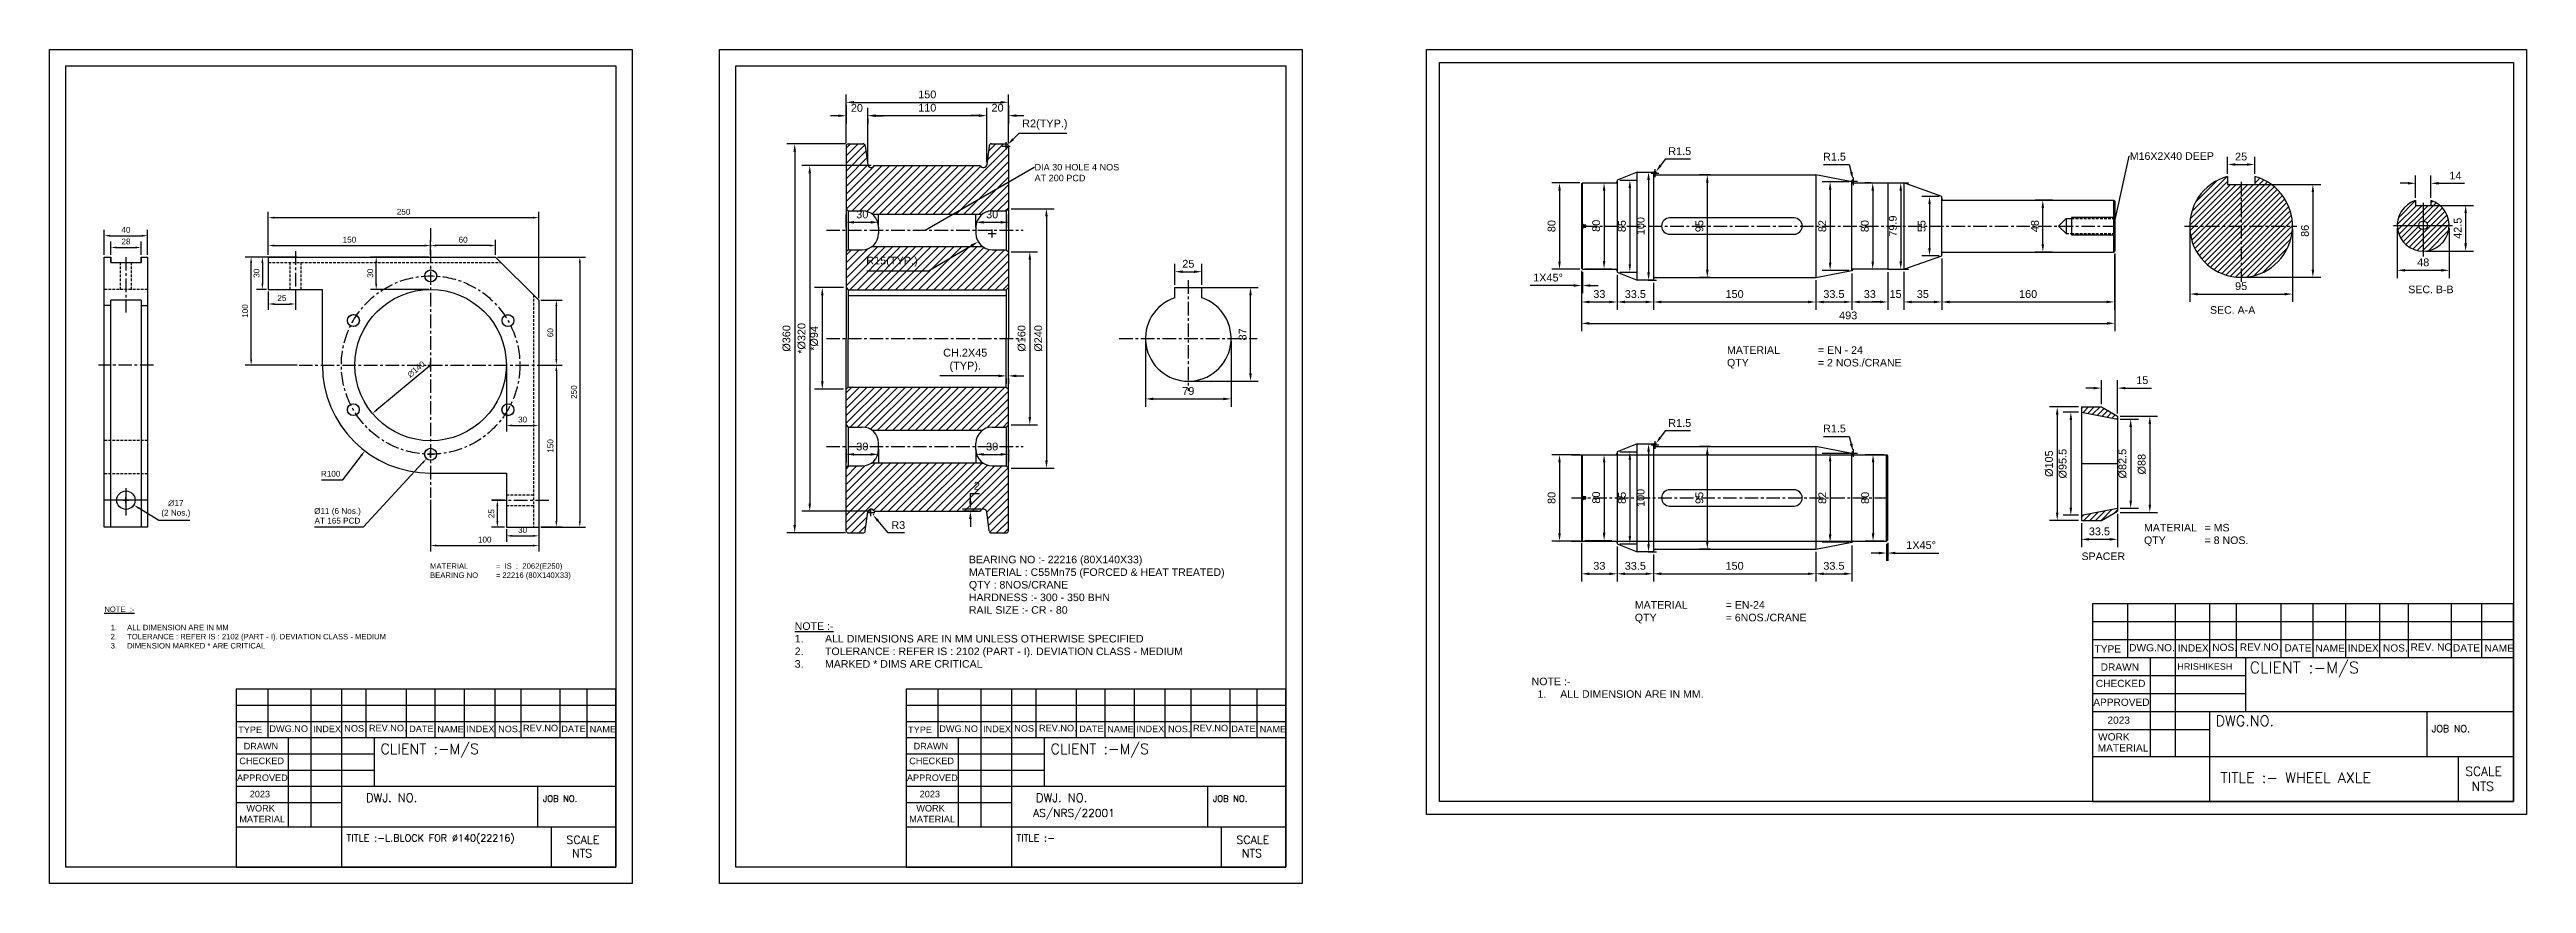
# Model space of a CAD drawing. Header units: inches. Extents: x 479 to 2768, y 129 to 900.
import ezdxf
from ezdxf import colors
from ezdxf.entities.mleader import LeaderData, LeaderLine
from ezdxf.math import Vec2, Vec3

# ---------------------------------------------------------------- set-up
doc = ezdxf.new("R2010")
doc.units = ezdxf.units.IN
doc.header["$LTSCALE"] = 10
doc.header["$MEASUREMENT"] = 0
doc.linetypes.add('CENTER', pattern=[2, 1.25, -0.25, 0.25, -0.25])
doc.linetypes.add('HIDDEN', pattern=[0.375, 0.25, -0.125])
doc.layers.add('center', color=7, linetype='CENTER')
doc.layers.add('hidden', color=7, linetype='HIDDEN')
doc.styles.get("Standard").update_dxf_attribs({"font": 'arial.ttf'})
doc.dimstyles.get("Standard").update_dxf_attribs({"dimscale": 40, "dimtxt": 0.18, "dimasz": 0.18, "dimexe": 0.18, "dimexo": 0.0625, "dimgap": 0.09, "dimtad": 1, "dimtoh": 1, "dimdec": 0, "dimzin": 0, "dimdsep": 46, "dimtxsty": 'Standard', "dimcen": 0.09, "dimadec": 0, "dimazin": 0, "dimtfac": 1, "dimtdec": 0, "dimtofl": 0, "dimtmove": 0, "dimatfit": 3, "dimfxl": 1, "dimtolj": 1, "dimtzin": 0, "dimarcsym": 0})
pattern_1 = [(45, (-429.9646, -79.259), (-3.535534, 3.535534), [])]
pattern_2 = [(45, (-408.4763, -383.0978), (-2.6516504, 2.6516504), [])]

msp = doc.modelspace()

# ---------------------------------------------------------------- texts
at = {"attachment_point": 1}
for s, width, gutter_width, heights, insert, char_height in [('SEC. B-B', 54.666, 14.4, [0], (2658.9, 681.9), 7), ('SEC. A-A', 62.573, 14.4, [0], (2475.6, 662.9), 7), ('MATERIAL^I^I= EN - 24\\PQTY ^I^I^I= 2 NOS./CRANE', 250.624, 14.4, [0], (2029.2, 625.8), 7), ('MATERIAL ^I= MS\\PQTY ^I^I= 8 NOS.', 105.712, 14.4, [19.6], (2414.6, 461.5), 7), ('SPACER', 36.639, 14.4, [0], (2356.9, 435), 7), ('BEARING NO :- 22216 (80X140X33)\\PMATERIAL : C55Mn75 (FORCED & HEAT TREATED)\\PQTY : 8NOS/CRANE\\PHARDNESS :- 300 - 350 BHN\\PRAIL SIZE :- CR - 80', 263.429, 14.4, [0], (1328.5, 432), 7), ('MATERIAL ^I^I= EN-24\\PQTY^I^I^I= 6NOS./CRANE', 219.971, 14.4, [0], (1944, 390), 7), ('{\\LNOTE :-\\P\\pxi-3,l3.77626,t3.77626;}1.^IALL DIMENSIONS ARE IN MM UNLESS OTHERWISE SPECIFIED\\P2.^ITOLERANCE : REFER IS : 2102 (PART - I). DEVIATION CLASS - MEDIUM\\P3.^IMARKED * DIMS ARE CRITICAL', 407.414, 14.4, [67.5], (1167.5, 370.4), 7), ('TYPE', 509.951, 0.839, [0], (2368.9, 349.1), 6.71), ('DWG.NO.', 509.951, 0.839, [0], (2400.9, 350.3), 6.71), ('INDEX', 509.951, 0.839, [0], (2445.8, 350), 6.71), ('NOS.', 509.951, 0.839, [0], (2477.7, 350.6), 6.71), ('REV.NO.', 509.951, 0.839, [0], (2503.1, 350.9), 6.71), ('DATE', 509.951, 0.839, [0], (2544.4, 350.1), 6.71), ('NAME', 509.951, 0.839, [0], (2573.1, 349.8), 6.71), ('INDEX', 509.951, 0.839, [0], (2602.9, 350), 6.71), ('NOS.', 509.951, 0.839, [0], (2635.5, 350), 6.71), ('REV. NO', 509.951, 0.839, [0], (2661, 350.9), 6.71), ('DATE', 509.951, 0.839, [0], (2700.2, 350.1), 6.71), ('NAME', 509.951, 0.839, [0], (2729.4, 349.8), 6.71), ('DRAWN', 509.951, 0.839, [0], (2374.6, 332.4), 6.71), ('HRISHIKESH', 509.951, 0.839, [0], (2445.4, 332.5), 5.96), ('NOTE :- \\P\\pxi-3,l3.77626,t3.77626;1.^IALL DIMENSION ARE IN MM.', 415.87, 14.4, [0], (1848.6, 319.2), 7), ('APPROVED', 509.951, 0.839, [0], (2367.7, 299.8), 6.71), ('CHECKED', 509.951, 0.839, [0], (2370.1, 317.2), 6.71), ('DWG.NO', 459.71, 0.756, [6.26], (682, 275), 6.05), ('INDEX', 459.71, 0.756, [0], (722.4, 274.8), 6.05), ('NOS.', 459.71, 0.756, [0], (751.2, 275.3), 6.05), ('REV.NO.', 459.71, 0.756, [0], (774, 275.6), 6.05), ('DATE', 459.71, 0.756, [0], (811.2, 274.9), 6.05), ('INDEX', 459.71, 0.756, [0], (864.1, 274.8), 6.05), ('NOS.', 459.71, 0.756, [0], (893.4, 274.8), 6.05), ('REV.NO.', 459.71, 0.756, [0], (916.4, 275.6), 6.05), ('DATE', 459.71, 0.756, [0], (951.8, 274.9), 6.05), ('DWG.NO', 459.71, 0.756, [6.26], (1301.2, 275), 6.05), ('INDEX', 459.71, 0.756, [0], (1341.6, 274.8), 6.05), ('NOS.', 459.71, 0.756, [0], (1370.4, 275.3), 6.05), ('REV.NO.', 459.71, 0.756, [0], (1393.3, 275.6), 6.05), ('DATE', 459.71, 0.756, [0], (1430.5, 274.9), 6.05), ('INDEX', 459.71, 0.756, [0], (1483.3, 274.8), 6.05), ('NOS.', 459.71, 0.756, [0], (1512.6, 274.8), 6.05), ('REV.NO.', 459.71, 0.756, [0], (1535.7, 275.6), 6.05), ('DATE', 459.71, 0.756, [0], (1571, 274.9), 6.05), ('2023', 509.951, 0.839, [0], (2380.8, 283.2), 6.71), ('TYPE', 459.71, 0.756, [0], (653.1, 274), 6.05), ('DRAWN', 459.71, 0.756, [0], (658.2, 258.9), 6.05), ('NAME', 459.71, 0.756, [0], (837.2, 274.6), 6.05), ('NAME', 459.71, 0.756, [0], (978, 274.6), 6.05), ('TYPE', 459.71, 0.756, [0], (1272.3, 274), 6.05), ('DRAWN', 459.71, 0.756, [0], (1277.4, 258.9), 6.05), ('NAME', 459.71, 0.756, [0], (1456.4, 274.6), 6.05), ('NAME', 459.71, 0.756, [0], (1597.3, 274.6), 6.05), ('WORK', 509.951, 0.839, [0], (2372.2, 267.8), 6.71), ('MATERIAL', 509.951, 0.839, [0], (2371.8, 257.5), 6.71), ('APPROVED', 459.71, 0.756, [0], (652, 229.6), 6.05), ('CHECKED', 459.71, 0.756, [0], (654.2, 245.2), 6.05), ('APPROVED', 459.71, 0.756, [0], (1271.2, 229.6), 6.05), ('CHECKED', 459.71, 0.756, [0], (1273.4, 245.2), 6.05), ('2023', 459.71, 0.756, [0], (663.8, 214.5), 6.05), ('2023', 459.71, 0.756, [0], (1283, 214.5), 6.05), ('MATERIAL', 459.71, 0.756, [0], (654.2, 191.4), 6.05), ('WORK', 459.71, 0.756, [0], (660.7, 201.4), 6.05), ('MATERIAL', 459.71, 0.756, [0], (1273.4, 191.4), 6.05), ('WORK', 459.71, 0.756, [0], (1279.9, 201.4), 6.05)]:
    msp.add_mtext_dynamic_manual_height_columns(s, width=width, gutter_width=gutter_width, heights=heights, dxfattribs=dict(at, insert=insert, char_height=char_height))
at = {"lineweight": 13, "attachment_point": 1}
for s, width, gutter_width, insert, char_height in [('{\\Fromant|c0;CLIENT :-M/S}', 809.447, 1.33, (2512.3, 333.9), 10.649), ('{\\Fromant|c0;\\C7;DWG.NO.}', 736.596, 1.21, (2480.8, 284.1), 9.691), ('{\\Fromant|c0;CLIENT :-M/S}', 729.698, 1.2, (784.7, 258.1), 9.6), ('{\\Fromant|c0;CLIENT :-M/S}', 729.698, 1.2, (1404, 258.1), 9.6), ('{\\Fromant|c0;DWJ. NO.}', 597.622, 0.983, (771.2, 212), 7.862), ('{\\Fromant|c0;DWJ. NO.}', 597.622, 0.983, (1390.4, 212), 7.862)]:
    msp.add_mtext_dynamic_manual_height_columns(s, width=width, gutter_width=gutter_width, heights=[0], dxfattribs=dict(at, insert=insert, char_height=char_height))
at = {"lineweight": 15, "attachment_point": 1}
for s, width, gutter_width, heights, insert, char_height in [('{\\Fromant|c0;JOB NO.}', 485.668, 0.799, [0], (2680.5, 275.2), 6.39), ('{\\Fromant|c0;\\C0;TITLE :- WHEEL AXLE}', 915.079, 1.5, [0], (2485.3, 231.5), 9.691), ('{\\Fromant|c0;SCALE\\P NTS}', 631.368, 1.04, [0], (2711.6, 236.7), 8.306), ('{\\Fromant|c0;JOB NO.}', 437.819, 0.72, [0], (934.8, 210.2), 5.76), ('{\\Fromant|c0;JOB NO.}', 437.819, 0.72, [0], (1554.1, 210.2), 5.76), ('{\\Fromant|c0;AS/NRS/22001}', 545.905, 0.898, [0], (1388, 197.6), 7.182), ('{\\Fromant|c0;TITLE :-L.BLOCK FOR %%C140(22216)}', 659.939, 1.09, [8.83], (753.2, 174.1), 6.5), ('{\\Fromant|c0;SCALE\\P NTS}', 569.164, 0.936, [0], (956.5, 172.9), 7.488), ('{\\Fromant|c0;TITLE :-}', 659.939, 1.09, [8.83], (1372.4, 174.1), 6.5), ('{\\Fromant|c0;SCALE\\P NTS}', 569.164, 0.936, [0], (1575.7, 172.9), 7.488)]:
    msp.add_mtext_dynamic_manual_height_columns(s, width=width, gutter_width=gutter_width, heights=heights, dxfattribs=dict(at, insert=insert, char_height=char_height))
at = {"color": 6, "char_height": 0.2, "attachment_point": 1}
for insert in [(699.4, 263.7), (699.4, 263.5), (1318.7, 263.7), (1318.7, 263.5)]:
    msp.add_mtext_dynamic_manual_height_columns('{\\C256;\\c16777215;05/05}', width=20.82, gutter_width=1, heights=[0], dxfattribs=dict(at, insert=insert))

# ---------------------------------------------------------------- blocks, each defined once
blk = doc.blocks.new('*U3')
blk.add_circle((5.5, 5.5), 5.5)
blk = doc.blocks.new('*U4')
at = {"color": 0, "linetype": 'ByBlock', "lineweight": -2, "transparency": 16777216}
for p, rotation in [((269.1, 399.3), 59.99999999999997), ((274.6, 404.8), 120), ((265, 414.3), 240), ((259.5, 408.8), 300.0000000000001), ((272.5, 412.3), 180)]:
    blk.add_blockref('*U3', p, dxfattribs=dict(at, rotation=rotation))
blk.add_blockref('*U3', (261.5, 401.3), dxfattribs=at)
blk = doc.blocks.new('*U1')
blk.add_blockref('*U4', (-267, -406.8))
blk = doc.blocks.new('*U2')
at = {"color": 0, "linetype": 'ByBlock', "lineweight": -2, "transparency": 16777216}
blk.add_blockref('*U1', (267, 406.8), dxfattribs=at)
for p, rotation in [((195.6, 365.5), 59.99999999999999), ((338.5, 365.5), 299.9999999999999), ((195.6, 283), 120), ((338.5, 283), 240), ((267, 241.8), 180)]:
    blk.add_blockref('*U1', p, dxfattribs=dict(at, rotation=rotation))
blk = doc.blocks.new('*D5')
at = {"color": 0, "lineweight": -2, "transparency": 16777216}
for p, q in [((117, 426.2), (117, 466.1)), ((122.4, 460.7), (361.6, 460.7)), ((367, 386.2), (367, 466.1))]:
    blk.add_line(p, q, dxfattribs=at)
at = {"color": 0, "transparency": 16777216}
for points in [[(122.4, 461.6), (122.4, 459.8), (117, 460.7)], [(361.6, 461.6), (361.6, 459.8), (367, 460.7)]]:
    blk.add_solid(points, dxfattribs=at)
at = {"layer": 'Defpoints', "color": 0, "transparency": 16777216}
for p in [(367, 460.7), (117, 424.3), (367, 384.3)]:
    blk.add_point(p, dxfattribs=at)
at = {"color": 0, "transparency": 16777216, "insert": (242, 466.1), "char_height": 5.4, "attachment_point": 5}
blk.add_mtext('\\A1;250', dxfattribs=at)
blk = doc.blocks.new('*D6')
at = {"color": 0, "lineweight": -2, "transparency": 16777216}
for p, q in [((117, 426.2), (117, 440.3)), ((267, 426.2), (267, 440.3)), ((122.4, 434.9), (261.6, 434.9))]:
    blk.add_line(p, q, dxfattribs=at)
at = {"color": 0, "transparency": 16777216}
for points in [[(122.4, 435.8), (122.4, 434), (117, 434.9)], [(261.6, 435.8), (261.6, 434), (267, 434.9)]]:
    blk.add_solid(points, dxfattribs=at)
at = {"layer": 'Defpoints', "color": 0, "transparency": 16777216}
for p in [(117, 424.3), (267, 434.9), (267, 424.3)]:
    blk.add_point(p, dxfattribs=at)
at = {"color": 0, "transparency": 16777216, "insert": (192, 440.3), "char_height": 5.4, "attachment_point": 5}
blk.add_mtext('\\A1;150', dxfattribs=at)
blk = doc.blocks.new('*D7')
at = {"color": 0, "lineweight": -2, "transparency": 16777216}
for p, q in [((267, 426.2), (267, 440.3)), ((327, 426.2), (327, 440.3)), ((321.6, 434.9), (272.4, 434.9))]:
    blk.add_line(p, q, dxfattribs=at)
at = {"color": 0, "transparency": 16777216}
for points in [[(272.4, 435.8), (272.4, 434), (267, 434.9)], [(321.6, 435.8), (321.6, 434), (327, 434.9)]]:
    blk.add_solid(points, dxfattribs=at)
at = {"layer": 'Defpoints', "color": 0, "transparency": 16777216}
for p in [(267, 434.9), (267, 424.3), (327, 424.3)]:
    blk.add_point(p, dxfattribs=at)
at = {"color": 0, "transparency": 16777216, "insert": (297, 440.3), "char_height": 5.4, "attachment_point": 5}
blk.add_mtext('\\A1;60', dxfattribs=at)
blk = doc.blocks.new('*D8')
at = {"color": 0, "lineweight": -2, "transparency": 16777216}
for p, q in [((115.2, 424.3), (106.1, 424.3)), ((111.5, 418.9), (111.5, 399.7)), ((115.2, 394.3), (106.1, 394.3))]:
    blk.add_line(p, q, dxfattribs=at)
at = {"color": 0, "transparency": 16777216}
for points in [[(110.6, 418.9), (112.4, 418.9), (111.5, 424.3)], [(110.6, 399.7), (112.4, 399.7), (111.5, 394.3)]]:
    blk.add_solid(points, dxfattribs=at)
at = {"layer": 'Defpoints', "color": 0, "transparency": 16777216}
for p in [(117, 424.3), (111.5, 394.3), (117, 394.3)]:
    blk.add_point(p, dxfattribs=at)
at = {"color": 0, "transparency": 16777216, "insert": (106.1, 409.3), "char_height": 5.4, "attachment_point": 5, "rotation": 90}
blk.add_mtext('\\A1;30', dxfattribs=at)
blk = doc.blocks.new('*D9')
at = {"color": 0, "lineweight": -2, "transparency": 16777216}
for p, q in [((143.5, 424.3), (95.7, 424.3)), ((101.1, 329.7), (101.1, 418.9)), ((143.5, 324.3), (95.7, 324.3))]:
    blk.add_line(p, q, dxfattribs=at)
at = {"color": 0, "transparency": 16777216}
for points in [[(100.2, 418.9), (102, 418.9), (101.1, 424.3)], [(100.2, 329.7), (102, 329.7), (101.1, 324.3)]]:
    blk.add_solid(points, dxfattribs=at)
at = {"layer": 'Defpoints', "color": 0, "transparency": 16777216}
for p in [(101.1, 424.3), (145.4, 424.3), (145.4, 324.3)]:
    blk.add_point(p, dxfattribs=at)
at = {"color": 0, "transparency": 16777216, "insert": (95.6, 374.3), "char_height": 5.4, "attachment_point": 5, "rotation": 90}
blk.add_mtext('\\A1;100', dxfattribs=at)
blk = doc.blocks.new('*D10')
at = {"color": 0, "lineweight": -2, "transparency": 16777216}
for p, q in [((265.2, 424.3), (211.3, 424.3)), ((216.7, 399.7), (216.7, 418.9)), ((265.2, 394.3), (211.3, 394.3))]:
    blk.add_line(p, q, dxfattribs=at)
at = {"color": 0, "transparency": 16777216}
for points in [[(215.8, 418.9), (217.6, 418.9), (216.7, 424.3)], [(215.8, 399.7), (217.6, 399.7), (216.7, 394.3)]]:
    blk.add_solid(points, dxfattribs=at)
at = {"layer": 'Defpoints', "color": 0, "transparency": 16777216}
for p in [(216.7, 424.3), (267, 424.3), (267, 394.3)]:
    blk.add_point(p, dxfattribs=at)
at = {"color": 0, "transparency": 16777216, "insert": (211.2, 409.3), "char_height": 5.4, "attachment_point": 5, "rotation": 90}
blk.add_mtext('\\A1;30', dxfattribs=at)
blk = doc.blocks.new('*D11')
at = {"color": 0, "lineweight": -2, "transparency": 16777216}
for p, q in [((264.3, 324.3), (269.7, 324.3)), ((267, 321.6), (267, 327)), ((185.8, 218.2), (203, 240.6)), ((166, 218.2), (185.8, 218.2))]:
    blk.add_line(p, q, dxfattribs=at)
at = {"color": 0, "transparency": 16777216}
blk.add_solid([(202.2, 241.2), (203.7, 240.1), (206.2, 244.9)], dxfattribs=at)
at = {"layer": 'Defpoints', "color": 0, "transparency": 16777216}
for p in [(267, 324.3), (206.2, 244.9)]:
    blk.add_point(p, dxfattribs=at)
at = {"color": 0, "transparency": 16777216, "insert": (174.6, 223.7), "char_height": 5.4, "attachment_point": 5}
blk.add_mtext('\\A1;R100', dxfattribs=at)
blk = doc.blocks.new('*D12')
at = {"color": 0, "lineweight": -2, "transparency": 16777216}
blk.add_line((266.2, 323.5), (217.4, 283), dxfattribs=at)
at = {"color": 0, "transparency": 16777216}
blk.add_solid([(216.8, 283.7), (217.9, 282.3), (213.2, 279.5)], dxfattribs=at)
at = {"layer": 'Defpoints', "color": 0, "transparency": 16777216}
for p in [(320.9, 369), (213.2, 279.5)]:
    blk.add_point(p, dxfattribs=at)
at = {"color": 0, "transparency": 16777216, "insert": (253.7, 320.4), "char_height": 5.4, "attachment_point": 5, "rotation": 39.7331}
blk.add_mtext('\\A1;∅140', dxfattribs=at)
blk = doc.blocks.new('*D13')
at = {"color": 0, "lineweight": -2, "transparency": 16777216}
for p, q in [((267, 199.7), (267, 151.9)), ((367, 197.4), (367, 151.9)), ((272.4, 157.3), (361.6, 157.3))]:
    blk.add_line(p, q, dxfattribs=at)
at = {"color": 0, "transparency": 16777216}
for points in [[(272.4, 158.2), (272.4, 156.4), (267, 157.3)], [(361.6, 158.2), (361.6, 156.4), (367, 157.3)]]:
    blk.add_solid(points, dxfattribs=at)
at = {"layer": 'Defpoints', "color": 0, "transparency": 16777216}
for p in [(267, 201.6), (367, 199.3), (367, 157.3)]:
    blk.add_point(p, dxfattribs=at)
at = {"color": 0, "transparency": 16777216, "insert": (317, 162.8), "char_height": 5.4, "attachment_point": 5}
blk.add_mtext('\\A1;100', dxfattribs=at)
blk = doc.blocks.new('*D14')
at = {"color": 0, "lineweight": -2, "transparency": 16777216}
for p, q in [((337, 172.4), (337, 160.9)), ((342.4, 166.3), (361.6, 166.3)), ((367, 172.4), (367, 160.9))]:
    blk.add_line(p, q, dxfattribs=at)
at = {"color": 0, "transparency": 16777216}
for points in [[(342.4, 167.2), (342.4, 165.4), (337, 166.3)], [(361.6, 167.2), (361.6, 165.4), (367, 166.3)]]:
    blk.add_solid(points, dxfattribs=at)
at = {"layer": 'Defpoints', "color": 0, "transparency": 16777216}
for p in [(337, 174.3), (367, 174.3), (367, 166.3)]:
    blk.add_point(p, dxfattribs=at)
at = {"color": 0, "transparency": 16777216, "insert": (352, 171.8), "char_height": 5.4, "attachment_point": 5}
blk.add_mtext('\\A1;30', dxfattribs=at)
blk = doc.blocks.new('*D15')
at = {"color": 0, "lineweight": -2, "transparency": 16777216}
for p, q in [((368.9, 384.3), (388.6, 384.3)), ((383.2, 329.7), (383.2, 378.9)), ((368.9, 324.3), (388.6, 324.3))]:
    blk.add_line(p, q, dxfattribs=at)
at = {"color": 0, "transparency": 16777216}
for points in [[(382.3, 378.9), (384.1, 378.9), (383.2, 384.3)], [(382.3, 329.7), (384.1, 329.7), (383.2, 324.3)]]:
    blk.add_solid(points, dxfattribs=at)
at = {"layer": 'Defpoints', "color": 0, "transparency": 16777216}
for p in [(367, 384.3), (383.2, 384.3), (367, 324.3)]:
    blk.add_point(p, dxfattribs=at)
at = {"color": 0, "transparency": 16777216, "insert": (377.7, 354.3), "char_height": 5.4, "attachment_point": 5, "rotation": 90}
blk.add_mtext('\\A1;60', dxfattribs=at)
blk = doc.blocks.new('*D16')
at = {"color": 0, "lineweight": -2, "transparency": 16777216}
for p, q in [((368.9, 324.3), (388.6, 324.3)), ((383.2, 318.9), (383.2, 180.1)), ((368.9, 174.7), (388.6, 174.7))]:
    blk.add_line(p, q, dxfattribs=at)
at = {"color": 0, "transparency": 16777216}
for points in [[(382.3, 318.9), (384.1, 318.9), (383.2, 324.3)], [(382.3, 180.1), (384.1, 180.1), (383.2, 174.7)]]:
    blk.add_solid(points, dxfattribs=at)
at = {"layer": 'Defpoints', "color": 0, "transparency": 16777216}
for p in [(367, 324.3), (367, 174.7), (383.2, 174.7)]:
    blk.add_point(p, dxfattribs=at)
at = {"color": 0, "transparency": 16777216, "insert": (377.7, 249.5), "char_height": 5.4, "attachment_point": 5, "rotation": 90}
blk.add_mtext('\\A1;150', dxfattribs=at)
blk = doc.blocks.new('*D17')
at = {"color": 0, "lineweight": -2, "transparency": 16777216}
for p, q in [((117, 392.4), (117, 375.4)), ((142, 392.4), (142, 375.4)), ((122.4, 380.8), (136.6, 380.8))]:
    blk.add_line(p, q, dxfattribs=at)
at = {"color": 0, "transparency": 16777216}
for points in [[(122.4, 381.7), (122.4, 379.9), (117, 380.8)], [(136.6, 381.7), (136.6, 379.9), (142, 380.8)]]:
    blk.add_solid(points, dxfattribs=at)
at = {"layer": 'Defpoints', "color": 0, "transparency": 16777216}
for p in [(117, 394.3), (142, 394.3), (142, 380.8)]:
    blk.add_point(p, dxfattribs=at)
at = {"color": 0, "transparency": 16777216, "insert": (129.5, 386.2), "char_height": 5.4, "attachment_point": 5}
blk.add_mtext('\\A1;25', dxfattribs=at)
blk = doc.blocks.new('*D18')
at = {"color": 0, "lineweight": -2, "transparency": 16777216}
for p, q in [((335.2, 199.3), (323.3, 199.3)), ((328.7, 179.7), (328.7, 193.9)), ((335.2, 174.3), (323.3, 174.3))]:
    blk.add_line(p, q, dxfattribs=at)
at = {"color": 0, "transparency": 16777216}
for points in [[(327.8, 193.9), (329.6, 193.9), (328.7, 199.3)], [(327.8, 179.7), (329.6, 179.7), (328.7, 174.3)]]:
    blk.add_solid(points, dxfattribs=at)
at = {"layer": 'Defpoints', "color": 0, "transparency": 16777216}
for p in [(328.7, 199.3), (337, 199.3), (337, 174.3)]:
    blk.add_point(p, dxfattribs=at)
at = {"color": 0, "transparency": 16777216, "insert": (323.2, 186.8), "char_height": 5.4, "attachment_point": 5, "rotation": 90}
blk.add_mtext('\\A1;25', dxfattribs=at)
blk = doc.blocks.new('*D19')
at = {"color": 0, "lineweight": -2, "transparency": 16777216}
for p, q in [((337, 322.4), (337, 263)), ((367, 322.4), (367, 263)), ((342.4, 268.4), (361.6, 268.4))]:
    blk.add_line(p, q, dxfattribs=at)
at = {"color": 0, "transparency": 16777216}
for points in [[(342.4, 269.3), (342.4, 267.5), (337, 268.4)], [(361.6, 269.3), (361.6, 267.5), (367, 268.4)]]:
    blk.add_solid(points, dxfattribs=at)
at = {"layer": 'Defpoints', "color": 0, "transparency": 16777216}
for p in [(337, 324.3), (367, 324.3), (367, 268.4)]:
    blk.add_point(p, dxfattribs=at)
at = {"color": 0, "transparency": 16777216, "insert": (352, 273.9), "char_height": 5.4, "attachment_point": 5}
blk.add_mtext('\\A1;30', dxfattribs=at)
blk = doc.blocks.new('*D20')
at = {"color": 0, "lineweight": -2, "transparency": 16777216}
for p, q in [((328.9, 424.3), (410.3, 424.3)), ((404.9, 418.9), (404.9, 179.7)), ((368.9, 174.3), (410.3, 174.3))]:
    blk.add_line(p, q, dxfattribs=at)
at = {"color": 0, "transparency": 16777216}
for points in [[(404, 418.9), (405.8, 418.9), (404.9, 424.3)], [(404, 179.7), (405.8, 179.7), (404.9, 174.3)]]:
    blk.add_solid(points, dxfattribs=at)
at = {"layer": 'Defpoints', "color": 0, "transparency": 16777216}
for p in [(327, 424.3), (367, 174.3), (404.9, 174.3)]:
    blk.add_point(p, dxfattribs=at)
at = {"color": 0, "transparency": 16777216, "insert": (399.5, 299.3), "char_height": 5.4, "attachment_point": 5, "rotation": 90}
blk.add_mtext('\\A1;250', dxfattribs=at)
blk = doc.blocks.new('*D21')
at = {"color": 0, "lineweight": -2, "transparency": 16777216}
for p, q in [((204.9, 174.7), (259.6, 233.8)), ((264.3, 241.8), (269.7, 241.8)), ((267, 239.1), (267, 244.5)), ((159.6, 174.7), (204.9, 174.7))]:
    blk.add_line(p, q, dxfattribs=at)
at = {"color": 0, "transparency": 16777216}
blk.add_solid([(259, 234.4), (260.3, 233.2), (263.3, 237.8)], dxfattribs=at)
at = {"layer": 'Defpoints', "color": 0, "transparency": 16777216}
for p in [(263.3, 237.8), (267, 241.8)]:
    blk.add_point(p, dxfattribs=at)
at = {"color": 0, "transparency": 16777216, "insert": (180.9, 184.8), "char_height": 5.4, "attachment_point": 5}
blk.add_mtext('\\A1;%%C11 (6 Nos.)\\PAT 165 PCD', dxfattribs=at)
blk = doc.blocks.new('*D22')
at = {"color": 0, "lineweight": -2, "transparency": 16777216}
for p, q in [((-17.3, 199.3), (-11.9, 199.3)), ((-14.6, 196.6), (-14.6, 202)), ((15.7, 180.6), (-2.7, 192)), ((44.5, 180.6), (15.7, 180.6))]:
    blk.add_line(p, q, dxfattribs=at)
at = {"color": 0, "transparency": 16777216}
blk.add_solid([(-2.3, 192.7), (-3.2, 191.2), (-7.3, 194.8)], dxfattribs=at)
at = {"layer": 'Defpoints', "color": 0, "transparency": 16777216}
for p in [(-21.8, 203.8), (-7.3, 194.8)]:
    blk.add_point(p, dxfattribs=at)
at = {"color": 0, "transparency": 16777216, "insert": (31.5, 191.4), "char_height": 5.4, "attachment_point": 5}
blk.add_mtext('\\A1;∅17\\P(2 Nos.)', dxfattribs=at)
blk = doc.blocks.new('*D23')
at = {"color": 0, "lineweight": -2, "transparency": 16777216}
for p, q in [((-34.6, 426.2), (-34.6, 449.4)), ((-29.2, 444), (0, 444)), ((5.4, 426.2), (5.4, 449.4))]:
    blk.add_line(p, q, dxfattribs=at)
at = {"color": 0, "transparency": 16777216}
for points in [[(-29.2, 444.9), (-29.2, 443.1), (-34.6, 444)], [(0, 444.9), (0, 443.1), (5.4, 444)]]:
    blk.add_solid(points, dxfattribs=at)
at = {"layer": 'Defpoints', "color": 0, "transparency": 16777216}
for p in [(5.4, 444), (-34.6, 424.3), (5.4, 424.3)]:
    blk.add_point(p, dxfattribs=at)
at = {"color": 0, "transparency": 16777216, "insert": (-14.6, 449.4), "char_height": 5.4, "attachment_point": 5}
blk.add_mtext('\\A1;40', dxfattribs=at)
blk = doc.blocks.new('*D24')
at = {"color": 0, "lineweight": -2, "transparency": 16777216}
for p, q in [((-28.6, 426.2), (-28.6, 438.5)), ((-0.6, 426.2), (-0.6, 438.5)), ((-23.2, 433.1), (-6, 433.1))]:
    blk.add_line(p, q, dxfattribs=at)
at = {"color": 0, "transparency": 16777216}
for points in [[(-23.2, 434), (-23.2, 432.2), (-28.6, 433.1)], [(-6, 434), (-6, 432.2), (-0.6, 433.1)]]:
    blk.add_solid(points, dxfattribs=at)
at = {"layer": 'Defpoints', "color": 0, "transparency": 16777216}
for p in [(-28.6, 424.3), (-0.6, 433.1), (-0.6, 424.3)]:
    blk.add_point(p, dxfattribs=at)
at = {"color": 0, "transparency": 16777216, "insert": (-14.6, 438.6), "char_height": 5.4, "attachment_point": 5}
blk.add_mtext('\\A1;28', dxfattribs=at)
blk = doc.blocks.new('*D26')
at = {"color": 0, "lineweight": -2, "transparency": 16777216}
for p, q in [((1215, 813.6), (1215, 858.7)), ((1222.2, 851.5), (1357.8, 851.5)), ((1365, 813.6), (1365, 858.7))]:
    blk.add_line(p, q, dxfattribs=at)
at = {"color": 0, "transparency": 16777216}
for points in [[(1222.2, 852.7), (1222.2, 850.3), (1215, 851.5)], [(1357.8, 852.7), (1357.8, 850.3), (1365, 851.5)]]:
    blk.add_solid(points, dxfattribs=at)
at = {"layer": 'Defpoints', "color": 0, "transparency": 16777216}
for p in [(1365, 851.5), (1215, 811.1), (1365, 811.1)]:
    blk.add_point(p, dxfattribs=at)
at = {"color": 0, "transparency": 16777216, "insert": (1290, 858.8), "char_height": 7.2, "attachment_point": 5}
blk.add_mtext('\\A1;150', dxfattribs=at)
blk = doc.blocks.new('*D27')
at = {"color": 0, "lineweight": -2, "transparency": 16777216}
for p, q in [((1235, 796.2), (1235, 846.4)), ((1242.2, 839.2), (1337.8, 839.2)), ((1345, 796.2), (1345, 846.4))]:
    blk.add_line(p, q, dxfattribs=at)
at = {"color": 0, "transparency": 16777216}
for points in [[(1242.2, 840.4), (1242.2, 838), (1235, 839.2)], [(1337.8, 840.4), (1337.8, 838), (1345, 839.2)]]:
    blk.add_solid(points, dxfattribs=at)
at = {"layer": 'Defpoints', "color": 0, "transparency": 16777216}
for p in [(1345, 839.2), (1235, 793.7), (1345, 793.7)]:
    blk.add_point(p, dxfattribs=at)
at = {"color": 0, "transparency": 16777216, "insert": (1290, 846.5), "char_height": 7.2, "attachment_point": 5}
blk.add_mtext('\\A1;110', dxfattribs=at)
blk = doc.blocks.new('*D28')
at = {"color": 0, "lineweight": -2, "transparency": 16777216}
for p, q in [((1215, 849), (1215, 831.9)), ((1207.8, 839.1), (1200.6, 839.1)), ((1235, 836.7), (1235, 831.9)), ((1242.2, 839.1), (1249.4, 839.1))]:
    blk.add_line(p, q, dxfattribs=at)
at = {"color": 0, "transparency": 16777216}
for points in [[(1207.8, 840.3), (1207.8, 837.9), (1215, 839.1)], [(1242.2, 840.3), (1242.2, 837.9), (1235, 839.1)]]:
    blk.add_solid(points, dxfattribs=at)
at = {"layer": 'Defpoints', "color": 0, "transparency": 16777216}
for p in [(1215, 851.5), (1235, 839.2), (1235, 839.1)]:
    blk.add_point(p, dxfattribs=at)
at = {"color": 0, "transparency": 16777216, "insert": (1225, 846.3), "char_height": 7.2, "attachment_point": 5}
blk.add_mtext('\\A1;20', dxfattribs=at)
blk = doc.blocks.new('*D29')
at = {"color": 0, "lineweight": -2, "transparency": 16777216}
for p, q in [((1365, 849), (1365, 832)), ((1337.8, 839.2), (1330.6, 839.2)), ((1345, 841.7), (1345, 846.4)), ((1372.2, 839.2), (1379.4, 839.2))]:
    blk.add_line(p, q, dxfattribs=at)
at = {"color": 0, "transparency": 16777216}
for points in [[(1337.8, 840.4), (1337.8, 838), (1345, 839.2)], [(1372.2, 840.4), (1372.2, 838), (1365, 839.2)]]:
    blk.add_solid(points, dxfattribs=at)
at = {"layer": 'Defpoints', "color": 0, "transparency": 16777216}
for p in [(1365, 851.5), (1345, 839.2), (1365, 839.2)]:
    blk.add_point(p, dxfattribs=at)
at = {"color": 0, "transparency": 16777216, "insert": (1355, 846.5), "char_height": 7.2, "attachment_point": 5}
blk.add_mtext('\\A1;20', dxfattribs=at)
blk = doc.blocks.new('*D30')
at = {"color": 0, "lineweight": -2, "transparency": 16777216}
for p, q in [((1215, 735.6), (1215, 747.7)), ((1222.2, 740.5), (1237.8, 740.5)), ((1245, 735.6), (1245, 747.7))]:
    blk.add_line(p, q, dxfattribs=at)
at = {"color": 0, "transparency": 16777216}
for points in [[(1222.2, 741.7), (1222.2, 739.3), (1215, 740.5)], [(1237.8, 741.7), (1237.8, 739.3), (1245, 740.5)]]:
    blk.add_solid(points, dxfattribs=at)
at = {"layer": 'Defpoints', "color": 0, "transparency": 16777216}
for p in [(1215, 733.1), (1245, 740.5), (1245, 733.1)]:
    blk.add_point(p, dxfattribs=at)
at = {"color": 0, "transparency": 16777216, "insert": (1230, 747.8), "char_height": 7.2, "attachment_point": 5}
blk.add_mtext('\\A1;30', dxfattribs=at)
blk = doc.blocks.new('*D31')
at = {"color": 0, "lineweight": -2, "transparency": 16777216}
for p, q in [((1335, 735.6), (1335, 747.7)), ((1342.2, 740.5), (1357.8, 740.5)), ((1365, 735.6), (1365, 747.7))]:
    blk.add_line(p, q, dxfattribs=at)
at = {"color": 0, "transparency": 16777216}
for points in [[(1342.2, 741.7), (1342.2, 739.3), (1335, 740.5)], [(1357.8, 741.7), (1357.8, 739.3), (1365, 740.5)]]:
    blk.add_solid(points, dxfattribs=at)
at = {"layer": 'Defpoints', "color": 0, "transparency": 16777216}
for p in [(1335, 733.1), (1365, 740.5), (1365, 733.1)]:
    blk.add_point(p, dxfattribs=at)
at = {"color": 0, "transparency": 16777216, "insert": (1350, 747.8), "char_height": 7.2, "attachment_point": 5}
blk.add_mtext('\\A1;30', dxfattribs=at)
blk = doc.blocks.new('*D32')
at = {"color": 0, "lineweight": -2, "transparency": 16777216}
for p, q in [((1359.4, 811.1), (1366.6, 811.1)), ((1363, 807.5), (1363, 814.7)), ((1374.7, 822.6), (1369.6, 817.6)), ((1419.1, 822.6), (1374.7, 822.6))]:
    blk.add_line(p, q, dxfattribs=at)
at = {"color": 0, "transparency": 16777216}
blk.add_solid([(1368.7, 818.4), (1370.4, 816.7), (1364.4, 812.5)], dxfattribs=at)
at = {"layer": 'Defpoints', "color": 0, "transparency": 16777216}
for p in [(1363, 811.1), (1364.4, 812.5)]:
    blk.add_point(p, dxfattribs=at)
at = {"color": 0, "transparency": 16777216, "insert": (1398.7, 830.9), "char_height": 7.2, "attachment_point": 5}
blk.add_mtext('\\A1;R2(TYP.)', dxfattribs=at)
blk = doc.blocks.new('*D33')
at = {"color": 0, "lineweight": -2, "transparency": 16777216}
for p, q in [((1350, 726.5), (1350, 733.7)), ((1291.2, 695.7), (1330.8, 718.9)), ((1346.4, 730.1), (1353.6, 730.1)), ((1234.2, 695.7), (1291.2, 695.7))]:
    blk.add_line(p, q, dxfattribs=at)
at = {"color": 0, "transparency": 16777216}
blk.add_solid([(1330.2, 719.9), (1331.5, 717.9), (1337.1, 722.5)], dxfattribs=at)
at = {"layer": 'Defpoints', "color": 0, "transparency": 16777216}
for p in [(1337.1, 722.5), (1350, 730.1)]:
    blk.add_point(p, dxfattribs=at)
at = {"color": 0, "transparency": 16777216, "insert": (1257.4, 704), "char_height": 7.2, "attachment_point": 5}
blk.add_mtext('\\A1;R15(TYP.)', dxfattribs=at)
blk = doc.blocks.new('*D34')
at = {"color": 0, "lineweight": -2, "transparency": 16777216}
for p, q in [((1212.5, 680.1), (1185.8, 680.1)), ((1193, 672.9), (1193, 593.3)), ((1212.5, 586.1), (1185.8, 586.1))]:
    blk.add_line(p, q, dxfattribs=at)
at = {"color": 0, "transparency": 16777216}
for points in [[(1191.8, 672.9), (1194.2, 672.9), (1193, 680.1)], [(1191.8, 593.3), (1194.2, 593.3), (1193, 586.1)]]:
    blk.add_solid(points, dxfattribs=at)
at = {"layer": 'Defpoints', "color": 0, "transparency": 16777216}
for p in [(1215, 680.1), (1193, 586.1), (1215, 586.1)]:
    blk.add_point(p, dxfattribs=at)
at = {"color": 0, "transparency": 16777216, "insert": (1185.5, 633.1), "char_height": 7.2, "attachment_point": 5, "rotation": 90}
blk.add_mtext('\\A1;*%%C94', dxfattribs=at)
blk = doc.blocks.new('*D35')
at = {"color": 0, "lineweight": -2, "transparency": 16777216}
for p, q in [((1238.3, 793.1), (1174.2, 793.1)), ((1181.4, 785.9), (1181.4, 480.3)), ((1238.3, 473.1), (1174.2, 473.1))]:
    blk.add_line(p, q, dxfattribs=at)
at = {"color": 0, "transparency": 16777216}
for points in [[(1180.2, 785.9), (1182.6, 785.9), (1181.4, 793.1)], [(1180.2, 480.3), (1182.6, 480.3), (1181.4, 473.1)]]:
    blk.add_solid(points, dxfattribs=at)
at = {"layer": 'Defpoints', "color": 0, "transparency": 16777216}
for p in [(1240.8, 793.1), (1181.4, 473.1), (1240.8, 473.1)]:
    blk.add_point(p, dxfattribs=at)
at = {"color": 0, "transparency": 16777216, "insert": (1173.9, 633.1), "char_height": 7.2, "attachment_point": 5, "rotation": 90}
blk.add_mtext('\\A1;*%%C320', dxfattribs=at)
blk = doc.blocks.new('*D36')
at = {"color": 0, "lineweight": -2, "transparency": 16777216}
for p, q in [((1214.5, 813.1), (1160.3, 813.1)), ((1167.5, 805.9), (1167.5, 460.3)), ((1214.5, 453.1), (1160.3, 453.1))]:
    blk.add_line(p, q, dxfattribs=at)
at = {"color": 0, "transparency": 16777216}
for points in [[(1166.3, 805.9), (1168.7, 805.9), (1167.5, 813.1)], [(1166.3, 460.3), (1168.7, 460.3), (1167.5, 453.1)]]:
    blk.add_solid(points, dxfattribs=at)
at = {"layer": 'Defpoints', "color": 0, "transparency": 16777216}
for p in [(1217, 813.1), (1167.5, 453.1), (1217, 453.1)]:
    blk.add_point(p, dxfattribs=at)
at = {"color": 0, "transparency": 16777216, "insert": (1160, 633.1), "char_height": 7.2, "attachment_point": 5, "rotation": 90}
blk.add_mtext('\\A1;%%C360', dxfattribs=at)
blk = doc.blocks.new('*D37')
at = {"color": 0, "lineweight": -2, "transparency": 16777216}
for p, q in [((1367.5, 713.1), (1392, 713.1)), ((1384.8, 705.9), (1384.8, 560.3)), ((1367.5, 553.1), (1392, 553.1))]:
    blk.add_line(p, q, dxfattribs=at)
at = {"color": 0, "transparency": 16777216}
for points in [[(1383.6, 705.9), (1386, 705.9), (1384.8, 713.1)], [(1383.6, 560.3), (1386, 560.3), (1384.8, 553.1)]]:
    blk.add_solid(points, dxfattribs=at)
at = {"layer": 'Defpoints', "color": 0, "transparency": 16777216}
for p in [(1365, 713.1), (1365, 553.1), (1384.8, 553.1)]:
    blk.add_point(p, dxfattribs=at)
at = {"color": 0, "transparency": 16777216, "insert": (1377.3, 633.1), "char_height": 7.2, "attachment_point": 5, "rotation": 90}
blk.add_mtext('\\A1;%%C160', dxfattribs=at)
blk = doc.blocks.new('*D38')
at = {"color": 0, "lineweight": -2, "transparency": 16777216}
for p, q in [((1367.5, 753.1), (1407.4, 753.1)), ((1400.2, 745.9), (1400.2, 520.3)), ((1367.5, 513.1), (1407.4, 513.1))]:
    blk.add_line(p, q, dxfattribs=at)
at = {"color": 0, "transparency": 16777216}
for points in [[(1399, 745.9), (1401.4, 745.9), (1400.2, 753.1)], [(1399, 520.3), (1401.4, 520.3), (1400.2, 513.1)]]:
    blk.add_solid(points, dxfattribs=at)
at = {"layer": 'Defpoints', "color": 0, "transparency": 16777216}
for p in [(1365, 753.1), (1365, 513.1), (1400.2, 513.1)]:
    blk.add_point(p, dxfattribs=at)
at = {"color": 0, "transparency": 16777216, "insert": (1392.7, 633.1), "char_height": 7.2, "attachment_point": 5, "rotation": 90}
blk.add_mtext('\\A1;%%C240', dxfattribs=at)
blk = doc.blocks.new('*D39')
at = {"color": 0, "lineweight": -2, "transparency": 16777216}
for p, q in [((1355.8, 598.4), (1301.5, 598.4)), ((1363, 596.1), (1363, 591.2)), ((1365, 596.1), (1365, 591.2)), ((1372.2, 598.4), (1379.4, 598.4))]:
    blk.add_line(p, q, dxfattribs=at)
at = {"color": 0, "transparency": 16777216}
for points in [[(1355.8, 599.6), (1355.8, 597.2), (1363, 598.4)], [(1372.2, 599.6), (1372.2, 597.2), (1365, 598.4)]]:
    blk.add_solid(points, dxfattribs=at)
at = {"layer": 'Defpoints', "color": 0, "transparency": 16777216}
for p in [(1363, 598.6), (1363, 598.4), (1365, 598.6)]:
    blk.add_point(p, dxfattribs=at)
at = {"color": 0, "transparency": 16777216, "insert": (1325.1, 612.8), "char_height": 7.2, "attachment_point": 5}
blk.add_mtext('\\A1;CH.2X45\\P(TYP).', dxfattribs=at)
blk = doc.blocks.new('*D40')
at = {"color": 0, "lineweight": -2, "transparency": 16777216}
for p, q in [((1215, 530.6), (1215, 518.6)), ((1245, 530.6), (1245, 518.6)), ((1222.2, 525.8), (1237.8, 525.8))]:
    blk.add_line(p, q, dxfattribs=at)
at = {"color": 0, "transparency": 16777216}
for points in [[(1222.2, 527), (1222.2, 524.6), (1215, 525.8)], [(1237.8, 527), (1237.8, 524.6), (1245, 525.8)]]:
    blk.add_solid(points, dxfattribs=at)
at = {"layer": 'Defpoints', "color": 0, "transparency": 16777216}
for p in [(1215, 533.1), (1245, 533.1), (1245, 525.8)]:
    blk.add_point(p, dxfattribs=at)
at = {"color": 0, "transparency": 16777216, "insert": (1230, 533), "char_height": 7.2, "attachment_point": 5}
blk.add_mtext('\\A1;30', dxfattribs=at)
blk = doc.blocks.new('*D41')
at = {"color": 0, "lineweight": -2, "transparency": 16777216}
for p, q in [((1335, 530.6), (1335, 518.6)), ((1365, 530.6), (1365, 518.6)), ((1342.2, 525.8), (1357.8, 525.8))]:
    blk.add_line(p, q, dxfattribs=at)
at = {"color": 0, "transparency": 16777216}
for points in [[(1342.2, 527), (1342.2, 524.6), (1335, 525.8)], [(1357.8, 527), (1357.8, 524.6), (1365, 525.8)]]:
    blk.add_solid(points, dxfattribs=at)
at = {"layer": 'Defpoints', "color": 0, "transparency": 16777216}
for p in [(1335, 533.1), (1365, 533.1), (1365, 525.8)]:
    blk.add_point(p, dxfattribs=at)
at = {"color": 0, "transparency": 16777216, "insert": (1350, 533), "char_height": 7.2, "attachment_point": 5}
blk.add_mtext('\\A1;30', dxfattribs=at)
blk = doc.blocks.new('*D42')
at = {"color": 0, "lineweight": -2, "transparency": 16777216}
for p, q in [((1234.4, 472.1), (1241.6, 472.1)), ((1238, 468.5), (1238, 475.7)), ((1253.8, 453.1), (1244.5, 464.3)), ((1269, 453.1), (1253.8, 453.1))]:
    blk.add_line(p, q, dxfattribs=at)
blk.add_arc((1238, 472.1), 3, 309.6842, 331.7247, dxfattribs=at)
at = {"color": 0, "transparency": 16777216}
blk.add_solid([(1245.4, 465), (1243.6, 463.5), (1239.9, 469.8)], dxfattribs=at)
at = {"layer": 'Defpoints', "color": 0, "transparency": 16777216}
for p in [(1238, 472.1), (1239.9, 469.8)]:
    blk.add_point(p, dxfattribs=at)
at = {"color": 0, "transparency": 16777216, "insert": (1263.2, 460.3), "char_height": 7.2, "attachment_point": 5}
blk.add_mtext('\\A1;R3', dxfattribs=at)
blk = doc.blocks.new('*D43')
at = {"color": 0, "lineweight": -2, "transparency": 16777216}
for p, q in [((1329.9, 482.3), (1329.9, 489.5)), ((1329.9, 489.5), (1338.3, 489.5)), ((1339.5, 475.1), (1322.7, 475.1)), ((1336.7, 473.1), (1322.7, 473.1)), ((1329.9, 465.9), (1329.9, 458.7))]:
    blk.add_line(p, q, dxfattribs=at)
at = {"color": 0, "transparency": 16777216}
for points in [[(1328.7, 482.3), (1331.1, 482.3), (1329.9, 475.1)], [(1328.7, 465.9), (1331.1, 465.9), (1329.9, 473.1)]]:
    blk.add_solid(points, dxfattribs=at)
at = {"layer": 'Defpoints', "color": 0, "transparency": 16777216}
for p in [(1329.9, 475.1), (1339.2, 473.1), (1342, 475.1)]:
    blk.add_point(p, dxfattribs=at)
at = {"color": 0, "transparency": 16777216, "insert": (1335.9, 496.7), "char_height": 7.2, "attachment_point": 5}
blk.add_mtext('\\A1;2', dxfattribs=at)
blk = doc.blocks.new('*D44')
at = {"color": 0, "lineweight": -2, "transparency": 16777216}
for p, q in [((1518.8, 682.6), (1518.8, 702)), ((1526, 694.8), (1536.6, 694.8)), ((1543.8, 682.6), (1543.8, 702))]:
    blk.add_line(p, q, dxfattribs=at)
at = {"color": 0, "transparency": 16777216}
for points in [[(1526, 696), (1526, 693.6), (1518.8, 694.8)], [(1536.6, 696), (1536.6, 693.6), (1543.8, 694.8)]]:
    blk.add_solid(points, dxfattribs=at)
at = {"layer": 'Defpoints', "color": 0, "transparency": 16777216}
for p in [(1543.8, 694.8), (1518.8, 680.1), (1543.8, 680.1)]:
    blk.add_point(p, dxfattribs=at)
at = {"color": 0, "transparency": 16777216, "insert": (1531.3, 702.1), "char_height": 7.2, "attachment_point": 5}
blk.add_mtext('\\A1;25', dxfattribs=at)
blk = doc.blocks.new('*D45')
at = {"color": 0, "lineweight": -2, "transparency": 16777216}
for p, q in [((1533.8, 680.1), (1596, 680.1)), ((1588.8, 600.7), (1588.8, 672.9)), ((1533.8, 593.5), (1596, 593.5))]:
    blk.add_line(p, q, dxfattribs=at)
at = {"color": 0, "transparency": 16777216}
for points in [[(1587.6, 672.9), (1590, 672.9), (1588.8, 680.1)], [(1587.6, 600.7), (1590, 600.7), (1588.8, 593.5)]]:
    blk.add_solid(points, dxfattribs=at)
at = {"layer": 'Defpoints', "color": 0, "transparency": 16777216}
for p in [(1531.3, 680.1), (1588.8, 680.1), (1531.3, 593.5)]:
    blk.add_point(p, dxfattribs=at)
at = {"color": 0, "transparency": 16777216, "insert": (1581.5, 636.8), "char_height": 7.2, "attachment_point": 5, "rotation": 90}
blk.add_mtext('\\A1;87', dxfattribs=at)
blk = doc.blocks.new('*D46')
at = {"color": 0, "lineweight": -2, "transparency": 16777216}
for p, q in [((1491.7, 630.6), (1491.7, 569.9)), ((1570.9, 630.6), (1570.9, 569.9)), ((1498.9, 577.1), (1563.7, 577.1))]:
    blk.add_line(p, q, dxfattribs=at)
at = {"color": 0, "transparency": 16777216}
for points in [[(1498.9, 578.3), (1498.9, 575.9), (1491.7, 577.1)], [(1563.7, 578.3), (1563.7, 575.9), (1570.9, 577.1)]]:
    blk.add_solid(points, dxfattribs=at)
at = {"layer": 'Defpoints', "color": 0, "transparency": 16777216}
for p in [(1491.7, 633.1), (1570.9, 633.1), (1570.9, 577.1)]:
    blk.add_point(p, dxfattribs=at)
at = {"color": 0, "transparency": 16777216, "insert": (1531.3, 584.4), "char_height": 7.2, "attachment_point": 5}
blk.add_mtext('\\A1;79', dxfattribs=at)
blk = doc.blocks.new('*D48')
at = {"color": 0, "lineweight": -2, "transparency": 16777216}
for p, q in [((1893.2, 777), (1867.2, 777)), ((1874.4, 769.8), (1874.4, 704.2)), ((1893.2, 697), (1867.2, 697))]:
    blk.add_line(p, q, dxfattribs=at)
at = {"color": 0, "transparency": 16777216}
for points in [[(1873.2, 769.8), (1875.6, 769.8), (1874.4, 777)], [(1873.2, 704.2), (1875.6, 704.2), (1874.4, 697)]]:
    blk.add_solid(points, dxfattribs=at)
at = {"layer": 'Defpoints', "color": 0, "transparency": 16777216}
for p in [(1895.7, 777), (1874.4, 697), (1895.7, 697)]:
    blk.add_point(p, dxfattribs=at)
at = {"color": 0, "transparency": 16777216, "insert": (1867.1, 737), "char_height": 7.2, "attachment_point": 5, "rotation": 90}
blk.add_mtext('\\A1;80', dxfattribs=at)
blk = doc.blocks.new('*D49')
at = {"color": 0, "lineweight": -2, "transparency": 16777216}
for p, q in [((1894.7, 695.5), (1894.7, 659.6)), ((1927.7, 692), (1927.7, 659.6)), ((1901.9, 666.8), (1920.5, 666.8))]:
    blk.add_line(p, q, dxfattribs=at)
at = {"color": 0, "transparency": 16777216}
for points in [[(1901.9, 668), (1901.9, 665.6), (1894.7, 666.8)], [(1920.5, 668), (1920.5, 665.6), (1927.7, 666.8)]]:
    blk.add_solid(points, dxfattribs=at)
at = {"layer": 'Defpoints', "color": 0, "transparency": 16777216}
for p in [(1894.7, 698), (1927.7, 694.5), (1927.7, 666.8)]:
    blk.add_point(p, dxfattribs=at)
at = {"color": 0, "transparency": 16777216, "insert": (1911.2, 674.1), "char_height": 7.2, "attachment_point": 5}
blk.add_mtext('\\A1;33', dxfattribs=at)
blk = doc.blocks.new('*D50')
at = {"color": 0, "lineweight": -2, "transparency": 16777216}
for p, q in [((1927.7, 692), (1927.7, 659.6)), ((1934.9, 666.8), (1954, 666.8)), ((1961.2, 684.5), (1961.2, 659.6))]:
    blk.add_line(p, q, dxfattribs=at)
at = {"color": 0, "transparency": 16777216}
for points in [[(1934.9, 668), (1934.9, 665.6), (1927.7, 666.8)], [(1954, 668), (1954, 665.6), (1961.2, 666.8)]]:
    blk.add_solid(points, dxfattribs=at)
at = {"layer": 'Defpoints', "color": 0, "transparency": 16777216}
for p in [(1927.7, 694.5), (1961.2, 687), (1961.2, 666.8)]:
    blk.add_point(p, dxfattribs=at)
at = {"color": 0, "transparency": 16777216, "insert": (1944.5, 674.1), "char_height": 7.2, "attachment_point": 5}
blk.add_mtext('\\A1;33.5', dxfattribs=at)
blk = doc.blocks.new('*D51')
at = {"color": 0, "lineweight": -2, "transparency": 16777216}
for p, q in [((2111.2, 687), (2111.2, 659.6)), ((1961.2, 684.5), (1961.2, 659.6)), ((1968.4, 666.8), (2104, 666.8))]:
    blk.add_line(p, q, dxfattribs=at)
at = {"color": 0, "transparency": 16777216}
for points in [[(1968.4, 668), (1968.4, 665.6), (1961.2, 666.8)], [(2104, 668), (2104, 665.6), (2111.2, 666.8)]]:
    blk.add_solid(points, dxfattribs=at)
at = {"layer": 'Defpoints', "color": 0, "transparency": 16777216}
for p in [(1961.2, 687), (2111.2, 689.5), (2111.2, 666.8)]:
    blk.add_point(p, dxfattribs=at)
at = {"color": 0, "transparency": 16777216, "insert": (2036.2, 674.1), "char_height": 7.2, "attachment_point": 5}
blk.add_mtext('\\A1;150', dxfattribs=at)
blk = doc.blocks.new('*D52')
at = {"color": 0, "lineweight": -2, "transparency": 16777216}
for p, q in [((2111.2, 687), (2111.2, 659.6)), ((2144.7, 693), (2144.7, 659.6)), ((2118.4, 666.8), (2137.5, 666.8))]:
    blk.add_line(p, q, dxfattribs=at)
at = {"color": 0, "transparency": 16777216}
for points in [[(2118.4, 668), (2118.4, 665.6), (2111.2, 666.8)], [(2137.5, 668), (2137.5, 665.6), (2144.7, 666.8)]]:
    blk.add_solid(points, dxfattribs=at)
at = {"layer": 'Defpoints', "color": 0, "transparency": 16777216}
for p in [(2111.2, 689.5), (2144.7, 695.5), (2144.7, 666.8)]:
    blk.add_point(p, dxfattribs=at)
at = {"color": 0, "transparency": 16777216, "insert": (2128, 674.1), "char_height": 7.2, "attachment_point": 5}
blk.add_mtext('\\A1;33.5', dxfattribs=at)
blk = doc.blocks.new('*D53')
at = {"color": 0, "lineweight": -2, "transparency": 16777216}
for p, q in [((2144.7, 693), (2144.7, 659.6)), ((2177.7, 694.5), (2177.7, 659.6)), ((2151.9, 666.8), (2170.5, 666.8))]:
    blk.add_line(p, q, dxfattribs=at)
at = {"color": 0, "transparency": 16777216}
for points in [[(2151.9, 668), (2151.9, 665.6), (2144.7, 666.8)], [(2170.5, 668), (2170.5, 665.6), (2177.7, 666.8)]]:
    blk.add_solid(points, dxfattribs=at)
at = {"layer": 'Defpoints', "color": 0, "transparency": 16777216}
for p in [(2144.7, 695.5), (2177.7, 697), (2177.7, 666.8)]:
    blk.add_point(p, dxfattribs=at)
at = {"color": 0, "transparency": 16777216, "insert": (2161.2, 674.1), "char_height": 7.2, "attachment_point": 5}
blk.add_mtext('\\A1;33', dxfattribs=at)
blk = doc.blocks.new('*D54')
at = {"color": 0, "lineweight": -2, "transparency": 16777216}
for p, q in [((2177.7, 694.5), (2177.7, 659.6)), ((2192.7, 694.6), (2192.7, 659.6)), ((2170.5, 666.8), (2163.3, 666.8)), ((2199.9, 666.8), (2207.1, 666.8))]:
    blk.add_line(p, q, dxfattribs=at)
at = {"color": 0, "transparency": 16777216}
for points in [[(2170.5, 668), (2170.5, 665.6), (2177.7, 666.8)], [(2199.9, 668), (2199.9, 665.6), (2192.7, 666.8)]]:
    blk.add_solid(points, dxfattribs=at)
at = {"layer": 'Defpoints', "color": 0, "transparency": 16777216}
for p in [(2177.7, 697), (2192.7, 697.1), (2192.7, 666.8)]:
    blk.add_point(p, dxfattribs=at)
at = {"color": 0, "transparency": 16777216, "insert": (2185, 674.1), "char_height": 7.2, "attachment_point": 5}
blk.add_mtext('\\A1;15', dxfattribs=at)
blk = doc.blocks.new('*D55')
at = {"color": 0, "lineweight": -2, "transparency": 16777216}
for p, q in [((2192.7, 694.6), (2192.7, 659.6)), ((2227.7, 707), (2227.7, 659.6)), ((2199.9, 666.8), (2220.5, 666.8))]:
    blk.add_line(p, q, dxfattribs=at)
at = {"color": 0, "transparency": 16777216}
for points in [[(2199.9, 668), (2199.9, 665.6), (2192.7, 666.8)], [(2220.5, 668), (2220.5, 665.6), (2227.7, 666.8)]]:
    blk.add_solid(points, dxfattribs=at)
at = {"layer": 'Defpoints', "color": 0, "transparency": 16777216}
for p in [(2192.7, 697.1), (2227.7, 709.5), (2227.7, 666.8)]:
    blk.add_point(p, dxfattribs=at)
at = {"color": 0, "transparency": 16777216, "insert": (2210.2, 674.1), "char_height": 7.2, "attachment_point": 5}
blk.add_mtext('\\A1;35', dxfattribs=at)
blk = doc.blocks.new('*D56')
at = {"color": 0, "lineweight": -2, "transparency": 16777216}
for p, q in [((2387.2, 711), (2387.2, 659.6)), ((2227.7, 707), (2227.7, 659.6)), ((2234.9, 666.8), (2380, 666.8))]:
    blk.add_line(p, q, dxfattribs=at)
at = {"color": 0, "transparency": 16777216}
for points in [[(2234.9, 668), (2234.9, 665.6), (2227.7, 666.8)], [(2380, 668), (2380, 665.6), (2387.2, 666.8)]]:
    blk.add_solid(points, dxfattribs=at)
at = {"layer": 'Defpoints', "color": 0, "transparency": 16777216}
for p in [(2387.2, 713.5), (2227.7, 709.5), (2387.2, 666.8)]:
    blk.add_point(p, dxfattribs=at)
at = {"color": 0, "transparency": 16777216, "insert": (2307.5, 674.1), "char_height": 7.2, "attachment_point": 5}
blk.add_mtext('\\A1;160', dxfattribs=at)
blk = doc.blocks.new('*D57')
at = {"color": 0, "lineweight": -2, "transparency": 16777216}
for p, q in [((1894.7, 695.5), (1894.7, 674.8)), ((1895.7, 694.5), (1895.7, 674.8)), ((1887.5, 682), (1847.4, 682)), ((1902.9, 682), (1910.1, 682))]:
    blk.add_line(p, q, dxfattribs=at)
at = {"color": 0, "transparency": 16777216}
for points in [[(1887.5, 683.2), (1887.5, 680.8), (1894.7, 682)], [(1902.9, 683.2), (1902.9, 680.8), (1895.7, 682)]]:
    blk.add_solid(points, dxfattribs=at)
at = {"layer": 'Defpoints', "color": 0, "transparency": 16777216}
for p in [(1894.7, 698), (1895.7, 697), (1894.7, 682)]:
    blk.add_point(p, dxfattribs=at)
at = {"color": 0, "transparency": 16777216, "insert": (1863.8, 689.3), "char_height": 7.2, "attachment_point": 5}
blk.add_mtext('\\A1;1X45%%D', dxfattribs=at)
blk = doc.blocks.new('*D58')
at = {"color": 0, "lineweight": -2, "transparency": 16777216}
for p, q in [((1898.2, 777), (1922.8, 777)), ((1915.6, 769.8), (1915.6, 704.7)), ((1897.7, 697.5), (1922.8, 697.5))]:
    blk.add_line(p, q, dxfattribs=at)
at = {"color": 0, "transparency": 16777216}
for points in [[(1914.4, 769.8), (1916.8, 769.8), (1915.6, 777)], [(1914.4, 704.7), (1916.8, 704.7), (1915.6, 697.5)]]:
    blk.add_solid(points, dxfattribs=at)
at = {"layer": 'Defpoints', "color": 0, "transparency": 16777216}
for p in [(1895.7, 777), (1895.2, 697.5), (1915.6, 697.5)]:
    blk.add_point(p, dxfattribs=at)
at = {"color": 0, "transparency": 16777216, "insert": (1908.3, 737.3), "char_height": 7.2, "attachment_point": 5, "rotation": 90}
blk.add_mtext('\\A1;80', dxfattribs=at)
blk = doc.blocks.new('*D60')
at = {"color": 0, "lineweight": -2, "transparency": 16777216}
for p, q in [((1959.1, 786), (1966.3, 786)), ((1962.7, 782.4), (1962.7, 789.6)), ((1971.9, 799), (1967.7, 793.1)), ((1995.5, 799), (1971.9, 799))]:
    blk.add_line(p, q, dxfattribs=at)
blk.add_arc((1962.7, 786), 1.5, 54.835, 180, dxfattribs=at)
at = {"color": 0, "transparency": 16777216}
blk.add_solid([(1966.7, 793.8), (1968.7, 792.4), (1963.6, 787.2)], dxfattribs=at)
at = {"layer": 'Defpoints', "color": 0, "transparency": 16777216}
for p in [(1962.7, 786), (1963.6, 787.2)]:
    blk.add_point(p, dxfattribs=at)
at = {"color": 0, "transparency": 16777216, "insert": (1985.5, 806.3), "char_height": 7.2, "attachment_point": 5}
blk.add_mtext('\\A1;R1.5', dxfattribs=at)
blk = doc.blocks.new('*D61')
at = {"color": 0, "lineweight": -2, "transparency": 16777216}
for p, q in [((1930.2, 779.5), (1946.6, 779.5)), ((1939.4, 772.3), (1939.4, 701.7)), ((1930.2, 694.5), (1946.6, 694.5))]:
    blk.add_line(p, q, dxfattribs=at)
at = {"color": 0, "transparency": 16777216}
for points in [[(1938.2, 772.3), (1940.6, 772.3), (1939.4, 779.5)], [(1938.2, 701.7), (1940.6, 701.7), (1939.4, 694.5)]]:
    blk.add_solid(points, dxfattribs=at)
at = {"layer": 'Defpoints', "color": 0, "transparency": 16777216}
for p in [(1927.7, 779.5), (1927.7, 694.5), (1939.4, 694.5)]:
    blk.add_point(p, dxfattribs=at)
at = {"color": 0, "transparency": 16777216, "insert": (1932.1, 737), "char_height": 7.2, "attachment_point": 5, "rotation": 90}
blk.add_mtext('\\A1;85', dxfattribs=at)
blk = doc.blocks.new('*D62')
at = {"color": 0, "lineweight": -2, "transparency": 16777216}
for p, q in [((1956.2, 787), (1963.9, 787)), ((1956.7, 779.8), (1956.7, 694.2)), ((1956.2, 687), (1963.9, 687))]:
    blk.add_line(p, q, dxfattribs=at)
at = {"color": 0, "transparency": 16777216}
for points in [[(1955.5, 779.8), (1957.9, 779.8), (1956.7, 787)], [(1955.5, 694.2), (1957.9, 694.2), (1956.7, 687)]]:
    blk.add_solid(points, dxfattribs=at)
at = {"layer": 'Defpoints', "color": 0, "transparency": 16777216}
for p in [(1953.7, 787), (1953.7, 687), (1956.7, 687)]:
    blk.add_point(p, dxfattribs=at)
at = {"color": 0, "transparency": 16777216, "insert": (1949.4, 737), "char_height": 7.2, "attachment_point": 5, "rotation": 90}
blk.add_mtext('\\A1;100', dxfattribs=at)
blk = doc.blocks.new('*D63')
at = {"color": 0, "lineweight": -2, "transparency": 16777216}
for p, q in [((2014, 784.5), (2003.8, 784.5)), ((2011, 777.3), (2011, 696.7)), ((2014, 689.5), (2003.8, 689.5))]:
    blk.add_line(p, q, dxfattribs=at)
at = {"color": 0, "transparency": 16777216}
for points in [[(2009.8, 777.3), (2012.2, 777.3), (2011, 784.5)], [(2009.8, 696.7), (2012.2, 696.7), (2011, 689.5)]]:
    blk.add_solid(points, dxfattribs=at)
at = {"layer": 'Defpoints', "color": 0, "transparency": 16777216}
for p in [(2016.5, 784.5), (2011, 689.5), (2016.5, 689.5)]:
    blk.add_point(p, dxfattribs=at)
at = {"color": 0, "transparency": 16777216, "insert": (2003.7, 737), "char_height": 7.2, "attachment_point": 5, "rotation": 90}
blk.add_mtext('\\A1;95', dxfattribs=at)
blk = doc.blocks.new('*D64')
at = {"color": 0, "lineweight": -2, "transparency": 16777216}
for p, q in [((2142.2, 778), (2117.3, 778)), ((2124.5, 770.8), (2124.5, 703.2)), ((2142.2, 696), (2117.3, 696))]:
    blk.add_line(p, q, dxfattribs=at)
at = {"color": 0, "transparency": 16777216}
for points in [[(2123.3, 770.8), (2125.7, 770.8), (2124.5, 778)], [(2123.3, 703.2), (2125.7, 703.2), (2124.5, 696)]]:
    blk.add_solid(points, dxfattribs=at)
at = {"layer": 'Defpoints', "color": 0, "transparency": 16777216}
for p in [(2144.7, 778), (2124.5, 696), (2144.7, 696)]:
    blk.add_point(p, dxfattribs=at)
at = {"color": 0, "transparency": 16777216, "insert": (2117.3, 737), "char_height": 7.2, "attachment_point": 5, "rotation": 90}
blk.add_mtext('\\A1;82', dxfattribs=at)
blk = doc.blocks.new('*D65')
at = {"color": 0, "lineweight": -2, "transparency": 16777216}
for p, q in [((2118.5, 793.9), (2142.2, 793.9)), ((2142.2, 793.9), (2144, 786.9)), ((2142.6, 778.5), (2149.8, 778.5)), ((2146.2, 774.9), (2146.2, 782.1))]:
    blk.add_line(p, q, dxfattribs=at)
blk.add_arc((2146.2, 778.5), 1.5, 104.6917, 180, dxfattribs=at)
at = {"color": 0, "transparency": 16777216}
blk.add_solid([(2145.2, 787.2), (2142.8, 786.6), (2145.8, 780)], dxfattribs=at)
at = {"layer": 'Defpoints', "color": 0, "transparency": 16777216}
for p in [(2145.8, 780), (2146.2, 778.5)]:
    blk.add_point(p, dxfattribs=at)
at = {"color": 0, "transparency": 16777216, "insert": (2128.5, 801.2), "char_height": 7.2, "attachment_point": 5}
blk.add_mtext('\\A1;R1.5', dxfattribs=at)
blk = doc.blocks.new('*D66')
at = {"color": 0, "lineweight": -2, "transparency": 16777216}
for p, q in [((2187.7, 777), (2197, 777)), ((2189.8, 769.8), (2189.8, 704.3)), ((2187.7, 697.1), (2197, 697.1))]:
    blk.add_line(p, q, dxfattribs=at)
at = {"color": 0, "transparency": 16777216}
for points in [[(2188.6, 769.8), (2191, 769.8), (2189.8, 777)], [(2188.6, 704.3), (2191, 704.3), (2189.8, 697.1)]]:
    blk.add_solid(points, dxfattribs=at)
at = {"layer": 'Defpoints', "color": 0, "transparency": 16777216}
for p in [(2185.2, 777), (2185.2, 697.1), (2189.8, 697.1)]:
    blk.add_point(p, dxfattribs=at)
at = {"color": 0, "transparency": 16777216, "insert": (2182.5, 737), "char_height": 7.2, "attachment_point": 5, "rotation": 90}
blk.add_mtext('\\A1;79.9', dxfattribs=at)
blk = doc.blocks.new('*D67')
at = {"color": 0, "lineweight": -2, "transparency": 16777216}
for p, q in [((2225.2, 764.5), (2209.2, 764.5)), ((2216.4, 757.3), (2216.4, 716.7)), ((2225.2, 709.5), (2209.2, 709.5))]:
    blk.add_line(p, q, dxfattribs=at)
at = {"color": 0, "transparency": 16777216}
for points in [[(2215.2, 757.3), (2217.6, 757.3), (2216.4, 764.5)], [(2215.2, 716.7), (2217.6, 716.7), (2216.4, 709.5)]]:
    blk.add_solid(points, dxfattribs=at)
at = {"layer": 'Defpoints', "color": 0, "transparency": 16777216}
for p in [(2227.7, 764.5), (2216.4, 709.5), (2227.7, 709.5)]:
    blk.add_point(p, dxfattribs=at)
at = {"color": 0, "transparency": 16777216, "insert": (2209.1, 737), "char_height": 7.2, "attachment_point": 5, "rotation": 90}
blk.add_mtext('\\A1;55', dxfattribs=at)
blk = doc.blocks.new('*D68')
at = {"color": 0, "lineweight": -2, "transparency": 16777216}
for p, q in [((2330, 761), (2313.9, 761)), ((2321.1, 720.2), (2321.1, 753.8)), ((2330, 713), (2313.9, 713))]:
    blk.add_line(p, q, dxfattribs=at)
at = {"color": 0, "transparency": 16777216}
for points in [[(2319.9, 753.8), (2322.3, 753.8), (2321.1, 761)], [(2319.9, 720.2), (2322.3, 720.2), (2321.1, 713)]]:
    blk.add_solid(points, dxfattribs=at)
at = {"layer": 'Defpoints', "color": 0, "transparency": 16777216}
for p in [(2321.1, 761), (2332.5, 761), (2332.5, 713)]:
    blk.add_point(p, dxfattribs=at)
at = {"color": 0, "transparency": 16777216, "insert": (2313.8, 737), "char_height": 7.2, "attachment_point": 5, "rotation": 90}
blk.add_mtext('\\A1;48', dxfattribs=at)
blk = doc.blocks.new('*D69')
at = {"color": 0, "lineweight": -2, "transparency": 16777216}
for p, q in [((2387.7, 711.5), (2387.7, 639.8)), ((1894.7, 695.5), (1894.7, 639.8)), ((1901.9, 647), (2380.5, 647))]:
    blk.add_line(p, q, dxfattribs=at)
at = {"color": 0, "transparency": 16777216}
for points in [[(1901.9, 648.2), (1901.9, 645.8), (1894.7, 647)], [(2380.5, 648.2), (2380.5, 645.8), (2387.7, 647)]]:
    blk.add_solid(points, dxfattribs=at)
at = {"layer": 'Defpoints', "color": 0, "transparency": 16777216}
for p in [(2387.7, 714), (1894.7, 698), (2387.7, 647)]:
    blk.add_point(p, dxfattribs=at)
at = {"color": 0, "transparency": 16777216, "insert": (2141.2, 654.3), "char_height": 7.2, "attachment_point": 5}
blk.add_mtext('\\A1;493', dxfattribs=at)
blk = doc.blocks.new('*D70')
at = {"color": 0, "lineweight": -2, "transparency": 16777216}
for p, q in [((2491.9, 785.4), (2491.9, 801.2)), ((2499.1, 794), (2509.7, 794)), ((2516.9, 785.4), (2516.9, 801.2))]:
    blk.add_line(p, q, dxfattribs=at)
at = {"color": 0, "transparency": 16777216}
for points in [[(2499.1, 795.2), (2499.1, 792.8), (2491.9, 794)], [(2509.7, 795.2), (2509.7, 792.8), (2516.9, 794)]]:
    blk.add_solid(points, dxfattribs=at)
at = {"layer": 'Defpoints', "color": 0, "transparency": 16777216}
for p in [(2491.9, 782.9), (2516.9, 794), (2516.9, 782.9)]:
    blk.add_point(p, dxfattribs=at)
at = {"color": 0, "transparency": 16777216, "insert": (2504.4, 801.3), "char_height": 7.2, "attachment_point": 5}
blk.add_mtext('\\A1;25', dxfattribs=at)
blk = doc.blocks.new('*D71')
at = {"color": 0, "lineweight": -2, "transparency": 16777216}
for p, q in [((2456.9, 734.6), (2456.9, 666.9)), ((2551.9, 734.6), (2551.9, 666.9)), ((2464.1, 674.1), (2544.7, 674.1))]:
    blk.add_line(p, q, dxfattribs=at)
at = {"color": 0, "transparency": 16777216}
for points in [[(2464.1, 675.3), (2464.1, 672.9), (2456.9, 674.1)], [(2544.7, 675.3), (2544.7, 672.9), (2551.9, 674.1)]]:
    blk.add_solid(points, dxfattribs=at)
at = {"layer": 'Defpoints', "color": 0, "transparency": 16777216}
for p in [(2456.9, 737.1), (2551.9, 737.1), (2551.9, 674.1)]:
    blk.add_point(p, dxfattribs=at)
at = {"color": 0, "transparency": 16777216, "insert": (2504.4, 681.4), "char_height": 7.2, "attachment_point": 5}
blk.add_mtext('\\A1;95', dxfattribs=at)
blk = doc.blocks.new('*D72')
at = {"color": 0, "lineweight": -2, "transparency": 16777216}
for p, q in [((2506.9, 775.6), (2577.9, 775.6)), ((2570.7, 768.4), (2570.7, 696.8)), ((2506.9, 689.6), (2577.9, 689.6))]:
    blk.add_line(p, q, dxfattribs=at)
at = {"color": 0, "transparency": 16777216}
for points in [[(2569.5, 768.4), (2571.9, 768.4), (2570.7, 775.6)], [(2569.5, 696.8), (2571.9, 696.8), (2570.7, 689.6)]]:
    blk.add_solid(points, dxfattribs=at)
at = {"layer": 'Defpoints', "color": 0, "transparency": 16777216}
for p in [(2504.4, 775.6), (2504.4, 689.6), (2570.7, 689.6)]:
    blk.add_point(p, dxfattribs=at)
at = {"color": 0, "transparency": 16777216, "insert": (2563.4, 732.6), "char_height": 7.2, "attachment_point": 5, "rotation": 90}
blk.add_mtext('\\A1;86', dxfattribs=at)
blk = doc.blocks.new('*D73')
at = {"color": 0, "lineweight": -2, "transparency": 16777216}
for p, q in [((2665.7, 763.2), (2665.7, 783.8)), ((2679.7, 763.2), (2679.7, 783.8)), ((2658.5, 776.6), (2651.3, 776.6)), ((2686.9, 776.6), (2710.9, 776.6))]:
    blk.add_line(p, q, dxfattribs=at)
at = {"color": 0, "transparency": 16777216}
for points in [[(2658.5, 777.8), (2658.5, 775.4), (2665.7, 776.6)], [(2686.9, 777.8), (2686.9, 775.4), (2679.7, 776.6)]]:
    blk.add_solid(points, dxfattribs=at)
at = {"layer": 'Defpoints', "color": 0, "transparency": 16777216}
for p in [(2665.7, 760.7), (2679.7, 776.6), (2679.7, 760.7)]:
    blk.add_point(p, dxfattribs=at)
at = {"color": 0, "transparency": 16777216, "insert": (2702.5, 783.8), "char_height": 7.2, "attachment_point": 5}
blk.add_mtext('\\A1;14', dxfattribs=at)
blk = doc.blocks.new('*D74')
at = {"color": 0, "lineweight": -2, "transparency": 16777216}
for p, q in [((2648.7, 735.2), (2648.7, 688.9)), ((2696.7, 735.2), (2696.7, 688.9)), ((2655.9, 696.1), (2689.5, 696.1))]:
    blk.add_line(p, q, dxfattribs=at)
at = {"color": 0, "transparency": 16777216}
for points in [[(2655.9, 697.3), (2655.9, 694.9), (2648.7, 696.1)], [(2689.5, 697.3), (2689.5, 694.9), (2696.7, 696.1)]]:
    blk.add_solid(points, dxfattribs=at)
at = {"layer": 'Defpoints', "color": 0, "transparency": 16777216}
for p in [(2648.7, 737.7), (2696.7, 737.7), (2696.7, 696.1)]:
    blk.add_point(p, dxfattribs=at)
at = {"color": 0, "transparency": 16777216, "insert": (2672.7, 703.4), "char_height": 7.2, "attachment_point": 5}
blk.add_mtext('\\A1;48', dxfattribs=at)
blk = doc.blocks.new('*D75')
at = {"color": 0, "lineweight": -2, "transparency": 16777216}
for p, q in [((2675.2, 756.2), (2719.1, 756.2)), ((2711.9, 749), (2711.9, 720.9)), ((2675.2, 713.7), (2719.1, 713.7))]:
    blk.add_line(p, q, dxfattribs=at)
at = {"color": 0, "transparency": 16777216}
for points in [[(2710.7, 749), (2713.1, 749), (2711.9, 756.2)], [(2710.7, 720.9), (2713.1, 720.9), (2711.9, 713.7)]]:
    blk.add_solid(points, dxfattribs=at)
at = {"layer": 'Defpoints', "color": 0, "transparency": 16777216}
for p in [(2672.7, 756.2), (2672.7, 713.7), (2711.9, 713.7)]:
    blk.add_point(p, dxfattribs=at)
at = {"color": 0, "transparency": 16777216, "insert": (2704.6, 735), "char_height": 7.2, "attachment_point": 5, "rotation": 90}
blk.add_mtext('\\A1;42.5', dxfattribs=at)
blk = doc.blocks.new('*D76')
at = {"color": 0, "lineweight": -2, "transparency": 16777216}
for p, q in [((2162.4, 777), (2156.7, 777)), ((2163.9, 769.8), (2163.9, 704.2)), ((2162.4, 697), (2156.7, 697))]:
    blk.add_line(p, q, dxfattribs=at)
at = {"color": 0, "transparency": 16777216}
for points in [[(2162.7, 769.8), (2165.1, 769.8), (2163.9, 777)], [(2162.7, 704.2), (2165.1, 704.2), (2163.9, 697)]]:
    blk.add_solid(points, dxfattribs=at)
at = {"layer": 'Defpoints', "color": 0, "transparency": 16777216}
for p in [(2164.9, 777), (2163.9, 697), (2164.9, 697)]:
    blk.add_point(p, dxfattribs=at)
at = {"color": 0, "transparency": 16777216, "insert": (2156.6, 737), "char_height": 7.2, "attachment_point": 5, "rotation": 90}
blk.add_mtext('\\A1;80', dxfattribs=at)
blk = doc.blocks.new('*D86')
at = {"color": 0, "lineweight": -2, "transparency": 16777216}
for p, q in [((1893.2, 525.5), (1867.2, 525.5)), ((1874.4, 518.3), (1874.4, 452.7)), ((1893.2, 445.5), (1867.2, 445.5))]:
    blk.add_line(p, q, dxfattribs=at)
at = {"color": 0, "transparency": 16777216}
for points in [[(1873.2, 518.3), (1875.6, 518.3), (1874.4, 525.5)], [(1873.2, 452.7), (1875.6, 452.7), (1874.4, 445.5)]]:
    blk.add_solid(points, dxfattribs=at)
at = {"layer": 'Defpoints', "color": 0, "transparency": 16777216}
for p in [(1895.7, 525.5), (1874.4, 445.5), (1895.7, 445.5)]:
    blk.add_point(p, dxfattribs=at)
at = {"color": 0, "transparency": 16777216, "insert": (1867.1, 485.5), "char_height": 7.2, "attachment_point": 5, "rotation": 90}
blk.add_mtext('\\A1;80', dxfattribs=at)
blk = doc.blocks.new('*D77')
at = {"color": 0, "lineweight": -2, "transparency": 16777216}
for p, q in [((1894.7, 444), (1894.7, 408.1)), ((1927.7, 440.5), (1927.7, 408.1)), ((1901.9, 415.3), (1920.5, 415.3))]:
    blk.add_line(p, q, dxfattribs=at)
at = {"color": 0, "transparency": 16777216}
for points in [[(1901.9, 416.5), (1901.9, 414.1), (1894.7, 415.3)], [(1920.5, 416.5), (1920.5, 414.1), (1927.7, 415.3)]]:
    blk.add_solid(points, dxfattribs=at)
at = {"layer": 'Defpoints', "color": 0, "transparency": 16777216}
for p in [(1894.7, 446.5), (1927.7, 443), (1927.7, 415.3)]:
    blk.add_point(p, dxfattribs=at)
at = {"color": 0, "transparency": 16777216, "insert": (1911.2, 422.6), "char_height": 7.2, "attachment_point": 5}
blk.add_mtext('\\A1;33', dxfattribs=at)
blk = doc.blocks.new('*D78')
at = {"color": 0, "lineweight": -2, "transparency": 16777216}
for p, q in [((1927.7, 440.5), (1927.7, 408.1)), ((1934.9, 415.3), (1954, 415.3)), ((1961.2, 433), (1961.2, 408.1))]:
    blk.add_line(p, q, dxfattribs=at)
at = {"color": 0, "transparency": 16777216}
for points in [[(1934.9, 416.5), (1934.9, 414.1), (1927.7, 415.3)], [(1954, 416.5), (1954, 414.1), (1961.2, 415.3)]]:
    blk.add_solid(points, dxfattribs=at)
at = {"layer": 'Defpoints', "color": 0, "transparency": 16777216}
for p in [(1927.7, 443), (1961.2, 435.5), (1961.2, 415.3)]:
    blk.add_point(p, dxfattribs=at)
at = {"color": 0, "transparency": 16777216, "insert": (1944.5, 422.6), "char_height": 7.2, "attachment_point": 5}
blk.add_mtext('\\A1;33.5', dxfattribs=at)
blk = doc.blocks.new('*D79')
at = {"color": 0, "lineweight": -2, "transparency": 16777216}
for p, q in [((2111.2, 435.5), (2111.2, 408.1)), ((1961.2, 433), (1961.2, 408.1)), ((1968.4, 415.3), (2104, 415.3))]:
    blk.add_line(p, q, dxfattribs=at)
at = {"color": 0, "transparency": 16777216}
for points in [[(1968.4, 416.5), (1968.4, 414.1), (1961.2, 415.3)], [(2104, 416.5), (2104, 414.1), (2111.2, 415.3)]]:
    blk.add_solid(points, dxfattribs=at)
at = {"layer": 'Defpoints', "color": 0, "transparency": 16777216}
for p in [(1961.2, 435.5), (2111.2, 438), (2111.2, 415.3)]:
    blk.add_point(p, dxfattribs=at)
at = {"color": 0, "transparency": 16777216, "insert": (2036.2, 422.6), "char_height": 7.2, "attachment_point": 5}
blk.add_mtext('\\A1;150', dxfattribs=at)
blk = doc.blocks.new('*D87')
at = {"color": 0, "lineweight": -2, "transparency": 16777216}
for p, q in [((2111.2, 435.5), (2111.2, 408.1)), ((2144.7, 441.5), (2144.7, 408.1)), ((2118.4, 415.3), (2137.5, 415.3))]:
    blk.add_line(p, q, dxfattribs=at)
at = {"color": 0, "transparency": 16777216}
for points in [[(2118.4, 416.5), (2118.4, 414.1), (2111.2, 415.3)], [(2137.5, 416.5), (2137.5, 414.1), (2144.7, 415.3)]]:
    blk.add_solid(points, dxfattribs=at)
at = {"layer": 'Defpoints', "color": 0, "transparency": 16777216}
for p in [(2111.2, 438), (2144.7, 444), (2144.7, 415.3)]:
    blk.add_point(p, dxfattribs=at)
at = {"color": 0, "transparency": 16777216, "insert": (2128, 422.6), "char_height": 7.2, "attachment_point": 5}
blk.add_mtext('\\A1;33.5', dxfattribs=at)
blk = doc.blocks.new('*D80')
at = {"color": 0, "lineweight": -2, "transparency": 16777216}
for p, q in [((1898.2, 525.5), (1922.8, 525.5)), ((1915.6, 518.3), (1915.6, 453.2)), ((1897.7, 446), (1922.8, 446))]:
    blk.add_line(p, q, dxfattribs=at)
at = {"color": 0, "transparency": 16777216}
for points in [[(1914.4, 518.3), (1916.8, 518.3), (1915.6, 525.5)], [(1914.4, 453.2), (1916.8, 453.2), (1915.6, 446)]]:
    blk.add_solid(points, dxfattribs=at)
at = {"layer": 'Defpoints', "color": 0, "transparency": 16777216}
for p in [(1895.7, 525.5), (1895.2, 446), (1915.6, 446)]:
    blk.add_point(p, dxfattribs=at)
at = {"color": 0, "transparency": 16777216, "insert": (1908.3, 485.8), "char_height": 7.2, "attachment_point": 5, "rotation": 90}
blk.add_mtext('\\A1;80', dxfattribs=at)
blk = doc.blocks.new('*D82')
at = {"color": 0, "lineweight": -2, "transparency": 16777216}
for p, q in [((1959.1, 534.5), (1966.3, 534.5)), ((1962.7, 530.9), (1962.7, 538.1)), ((1971.9, 547.5), (1967.7, 541.6)), ((1995.5, 547.5), (1971.9, 547.5))]:
    blk.add_line(p, q, dxfattribs=at)
blk.add_arc((1962.7, 534.5), 1.5, 54.835, 180, dxfattribs=at)
at = {"color": 0, "transparency": 16777216}
blk.add_solid([(1966.7, 542.3), (1968.7, 540.9), (1963.6, 535.7)], dxfattribs=at)
at = {"layer": 'Defpoints', "color": 0, "transparency": 16777216}
for p in [(1962.7, 534.5), (1963.6, 535.7)]:
    blk.add_point(p, dxfattribs=at)
at = {"color": 0, "transparency": 16777216, "insert": (1985.5, 554.8), "char_height": 7.2, "attachment_point": 5}
blk.add_mtext('\\A1;R1.5', dxfattribs=at)
blk = doc.blocks.new('*D83')
at = {"color": 0, "lineweight": -2, "transparency": 16777216}
for p, q in [((1930.2, 528), (1946.6, 528)), ((1939.4, 520.8), (1939.4, 450.2)), ((1930.2, 443), (1946.6, 443))]:
    blk.add_line(p, q, dxfattribs=at)
at = {"color": 0, "transparency": 16777216}
for points in [[(1938.2, 520.8), (1940.6, 520.8), (1939.4, 528)], [(1938.2, 450.2), (1940.6, 450.2), (1939.4, 443)]]:
    blk.add_solid(points, dxfattribs=at)
at = {"layer": 'Defpoints', "color": 0, "transparency": 16777216}
for p in [(1927.7, 528), (1927.7, 443), (1939.4, 443)]:
    blk.add_point(p, dxfattribs=at)
at = {"color": 0, "transparency": 16777216, "insert": (1932.1, 485.5), "char_height": 7.2, "attachment_point": 5, "rotation": 90}
blk.add_mtext('\\A1;85', dxfattribs=at)
blk = doc.blocks.new('*D84')
at = {"color": 0, "lineweight": -2, "transparency": 16777216}
for p, q in [((1956.2, 535.5), (1963.9, 535.5)), ((1956.7, 528.3), (1956.7, 442.7)), ((1956.2, 435.5), (1963.9, 435.5))]:
    blk.add_line(p, q, dxfattribs=at)
at = {"color": 0, "transparency": 16777216}
for points in [[(1955.5, 528.3), (1957.9, 528.3), (1956.7, 535.5)], [(1955.5, 442.7), (1957.9, 442.7), (1956.7, 435.5)]]:
    blk.add_solid(points, dxfattribs=at)
at = {"layer": 'Defpoints', "color": 0, "transparency": 16777216}
for p in [(1953.7, 535.5), (1953.7, 435.5), (1956.7, 435.5)]:
    blk.add_point(p, dxfattribs=at)
at = {"color": 0, "transparency": 16777216, "insert": (1949.4, 485.5), "char_height": 7.2, "attachment_point": 5, "rotation": 90}
blk.add_mtext('\\A1;100', dxfattribs=at)
blk = doc.blocks.new('*D89')
at = {"color": 0, "lineweight": -2, "transparency": 16777216}
for p, q in [((2014, 533), (2003.8, 533)), ((2011, 525.8), (2011, 445.2)), ((2014, 438), (2003.8, 438))]:
    blk.add_line(p, q, dxfattribs=at)
at = {"color": 0, "transparency": 16777216}
for points in [[(2009.8, 525.8), (2012.2, 525.8), (2011, 533)], [(2009.8, 445.2), (2012.2, 445.2), (2011, 438)]]:
    blk.add_solid(points, dxfattribs=at)
at = {"layer": 'Defpoints', "color": 0, "transparency": 16777216}
for p in [(2016.5, 533), (2011, 438), (2016.5, 438)]:
    blk.add_point(p, dxfattribs=at)
at = {"color": 0, "transparency": 16777216, "insert": (2003.7, 485.5), "char_height": 7.2, "attachment_point": 5, "rotation": 90}
blk.add_mtext('\\A1;95', dxfattribs=at)
blk = doc.blocks.new('*D85')
at = {"color": 0, "lineweight": -2, "transparency": 16777216}
for p, q in [((2142.2, 526.5), (2117.3, 526.5)), ((2124.5, 519.3), (2124.5, 451.7)), ((2142.2, 444.5), (2117.3, 444.5))]:
    blk.add_line(p, q, dxfattribs=at)
at = {"color": 0, "transparency": 16777216}
for points in [[(2123.3, 519.3), (2125.7, 519.3), (2124.5, 526.5)], [(2123.3, 451.7), (2125.7, 451.7), (2124.5, 444.5)]]:
    blk.add_solid(points, dxfattribs=at)
at = {"layer": 'Defpoints', "color": 0, "transparency": 16777216}
for p in [(2144.7, 526.5), (2124.5, 444.5), (2144.7, 444.5)]:
    blk.add_point(p, dxfattribs=at)
at = {"color": 0, "transparency": 16777216, "insert": (2117.3, 485.5), "char_height": 7.2, "attachment_point": 5, "rotation": 90}
blk.add_mtext('\\A1;82', dxfattribs=at)
blk = doc.blocks.new('*D81')
at = {"color": 0, "lineweight": -2, "transparency": 16777216}
for p, q in [((2118.5, 542.4), (2142.2, 542.4)), ((2142.2, 542.4), (2144, 535.4)), ((2142.6, 527), (2149.8, 527)), ((2146.2, 523.4), (2146.2, 530.6))]:
    blk.add_line(p, q, dxfattribs=at)
blk.add_arc((2146.2, 527), 1.5, 104.6917, 180, dxfattribs=at)
at = {"color": 0, "transparency": 16777216}
blk.add_solid([(2145.2, 535.7), (2142.8, 535.1), (2145.8, 528.5)], dxfattribs=at)
at = {"layer": 'Defpoints', "color": 0, "transparency": 16777216}
for p in [(2145.8, 528.5), (2146.2, 527)]:
    blk.add_point(p, dxfattribs=at)
at = {"color": 0, "transparency": 16777216, "insert": (2128.5, 549.7), "char_height": 7.2, "attachment_point": 5}
blk.add_mtext('\\A1;R1.5', dxfattribs=at)
blk = doc.blocks.new('*D90')
at = {"color": 0, "lineweight": -2, "transparency": 16777216}
for p, q in [((2174.2, 525.5), (2157, 525.5)), ((2164.2, 518.3), (2164.2, 452.7)), ((2174.2, 445.5), (2157, 445.5))]:
    blk.add_line(p, q, dxfattribs=at)
at = {"color": 0, "transparency": 16777216}
for points in [[(2163, 518.3), (2165.4, 518.3), (2164.2, 525.5)], [(2163, 452.7), (2165.4, 452.7), (2164.2, 445.5)]]:
    blk.add_solid(points, dxfattribs=at)
at = {"layer": 'Defpoints', "color": 0, "transparency": 16777216}
for p in [(2176.7, 525.5), (2164.2, 445.5), (2176.7, 445.5)]:
    blk.add_point(p, dxfattribs=at)
at = {"color": 0, "transparency": 16777216, "insert": (2156.9, 485.5), "char_height": 7.2, "attachment_point": 5, "rotation": 90}
blk.add_mtext('\\A1;80', dxfattribs=at)
blk = doc.blocks.new('*D91')
at = {"color": 0, "lineweight": -2, "transparency": 16777216}
for p, q in [((2176.7, 443), (2176.7, 427.3)), ((2177.7, 444), (2177.7, 427.3)), ((2169.5, 434.5), (2162.3, 434.5)), ((2184.9, 434.5), (2225.1, 434.5))]:
    blk.add_line(p, q, dxfattribs=at)
at = {"color": 0, "transparency": 16777216}
for points in [[(2169.5, 435.7), (2169.5, 433.3), (2176.7, 434.5)], [(2184.9, 435.7), (2184.9, 433.3), (2177.7, 434.5)]]:
    blk.add_solid(points, dxfattribs=at)
at = {"layer": 'Defpoints', "color": 0, "transparency": 16777216}
for p in [(2176.7, 445.5), (2177.7, 446.5), (2177.7, 434.5)]:
    blk.add_point(p, dxfattribs=at)
at = {"color": 0, "transparency": 16777216, "insert": (2208.6, 441.8), "char_height": 7.2, "attachment_point": 5}
blk.add_mtext('\\A1;1X45%%D', dxfattribs=at)
blk = doc.blocks.new('*D92')
at = {"color": 0, "lineweight": -2, "transparency": 16777216}
for p, q in [((2354.2, 569.7), (2327.2, 569.7)), ((2334.4, 562.5), (2334.4, 471.9)), ((2354.2, 464.7), (2327.2, 464.7))]:
    blk.add_line(p, q, dxfattribs=at)
at = {"color": 0, "transparency": 16777216}
for points in [[(2333.2, 562.5), (2335.6, 562.5), (2334.4, 569.7)], [(2333.2, 471.9), (2335.6, 471.9), (2334.4, 464.7)]]:
    blk.add_solid(points, dxfattribs=at)
at = {"layer": 'Defpoints', "color": 0, "transparency": 16777216}
for p in [(2356.7, 569.7), (2334.4, 464.7), (2356.7, 464.7)]:
    blk.add_point(p, dxfattribs=at)
at = {"color": 0, "transparency": 16777216, "insert": (2326.9, 517.2), "char_height": 7.2, "attachment_point": 5, "rotation": 90}
blk.add_mtext('\\A1;%%C105', dxfattribs=at)
blk = doc.blocks.new('*D93')
at = {"color": 0, "lineweight": -2, "transparency": 16777216}
for p, q in [((2354.2, 564.9), (2339.8, 564.9)), ((2347, 557.7), (2347, 476.6)), ((2354.2, 469.4), (2339.8, 469.4))]:
    blk.add_line(p, q, dxfattribs=at)
at = {"color": 0, "transparency": 16777216}
for points in [[(2345.8, 557.7), (2348.2, 557.7), (2347, 564.9)], [(2345.8, 476.6), (2348.2, 476.6), (2347, 469.4)]]:
    blk.add_solid(points, dxfattribs=at)
at = {"layer": 'Defpoints', "color": 0, "transparency": 16777216}
for p in [(2356.7, 564.9), (2347, 469.4), (2356.7, 469.4)]:
    blk.add_point(p, dxfattribs=at)
at = {"color": 0, "transparency": 16777216, "insert": (2339.5, 517.2), "char_height": 7.2, "attachment_point": 5, "rotation": 90}
blk.add_mtext('\\A1;%%C95.5', dxfattribs=at)
blk = doc.blocks.new('*D94')
at = {"color": 0, "lineweight": -2, "transparency": 16777216}
for p, q in [((2392.7, 558.4), (2409.5, 558.4)), ((2402.3, 551.2), (2402.3, 483.1)), ((2392.7, 475.9), (2409.5, 475.9))]:
    blk.add_line(p, q, dxfattribs=at)
at = {"color": 0, "transparency": 16777216}
for points in [[(2401.1, 551.2), (2403.5, 551.2), (2402.3, 558.4)], [(2401.1, 483.1), (2403.5, 483.1), (2402.3, 475.9)]]:
    blk.add_solid(points, dxfattribs=at)
at = {"layer": 'Defpoints', "color": 0, "transparency": 16777216}
for p in [(2390.2, 558.4), (2390.2, 475.9), (2402.3, 475.9)]:
    blk.add_point(p, dxfattribs=at)
at = {"color": 0, "transparency": 16777216, "insert": (2394.8, 517.2), "char_height": 7.2, "attachment_point": 5, "rotation": 90}
blk.add_mtext('\\A1;%%C82.5', dxfattribs=at)
blk = doc.blocks.new('*D95')
at = {"color": 0, "lineweight": -2, "transparency": 16777216}
for p, q in [((2392.7, 561.2), (2427.2, 561.2)), ((2420, 554), (2420, 479.3)), ((2392.7, 472.1), (2427.2, 472.1))]:
    blk.add_line(p, q, dxfattribs=at)
at = {"color": 0, "transparency": 16777216}
for points in [[(2418.8, 554), (2421.2, 554), (2420, 561.2)], [(2418.8, 479.3), (2421.2, 479.3), (2420, 472.1)]]:
    blk.add_solid(points, dxfattribs=at)
at = {"layer": 'Defpoints', "color": 0, "transparency": 16777216}
for p in [(2390.2, 561.2), (2390.2, 472.1), (2420, 472.1)]:
    blk.add_point(p, dxfattribs=at)
at = {"color": 0, "transparency": 16777216, "insert": (2412.6, 516.7), "char_height": 7.2, "attachment_point": 5, "rotation": 90}
blk.add_mtext('\\A1;%%C88', dxfattribs=at)
blk = doc.blocks.new('*D96')
at = {"color": 0, "lineweight": -2, "transparency": 16777216}
for p, q in [((2368, 587.1), (2360.8, 587.1)), ((2375.2, 572.2), (2375.2, 594.3)), ((2390.2, 563.7), (2390.2, 594.3)), ((2397.4, 587.1), (2421.5, 587.1))]:
    blk.add_line(p, q, dxfattribs=at)
at = {"color": 0, "transparency": 16777216}
for points in [[(2368, 588.3), (2368, 585.9), (2375.2, 587.1)], [(2397.4, 588.3), (2397.4, 585.9), (2390.2, 587.1)]]:
    blk.add_solid(points, dxfattribs=at)
at = {"layer": 'Defpoints', "color": 0, "transparency": 16777216}
for p in [(2390.2, 587.1), (2375.2, 569.7), (2390.2, 561.2)]:
    blk.add_point(p, dxfattribs=at)
at = {"color": 0, "transparency": 16777216, "insert": (2413, 594.4), "char_height": 7.2, "attachment_point": 5}
blk.add_mtext('\\A1;15', dxfattribs=at)
blk = doc.blocks.new('*D97')
at = {"color": 0, "lineweight": -2, "transparency": 16777216}
for p, q in [((2356.7, 462.2), (2356.7, 440)), ((2390.2, 470.7), (2390.2, 440)), ((2363.9, 447.2), (2383, 447.2))]:
    blk.add_line(p, q, dxfattribs=at)
at = {"color": 0, "transparency": 16777216}
for points in [[(2363.9, 448.4), (2363.9, 446), (2356.7, 447.2)], [(2383, 448.4), (2383, 446), (2390.2, 447.2)]]:
    blk.add_solid(points, dxfattribs=at)
at = {"layer": 'Defpoints', "color": 0, "transparency": 16777216}
for p in [(2356.7, 464.7), (2390.2, 473.2), (2390.2, 447.2)]:
    blk.add_point(p, dxfattribs=at)
at = {"color": 0, "transparency": 16777216, "insert": (2373.4, 454.5), "char_height": 7.2, "attachment_point": 5}
blk.add_mtext('\\A1;33.5', dxfattribs=at)
blk = doc.blocks.new('L-BLOCK')
for p, q in [((-34.6, 174.3), (-34.6, 424.3)), ((-34.6, 424.3), (-28.6, 424.3)), ((-28.6, 424.3), (-28.6, 419.3)), ((-28.6, 419.3), (-28.6, 424.3)), ((-28.6, 419.3), (-0.6, 419.3)), ((-0.6, 419.3), (-0.6, 424.3)), ((-0.6, 424.3), (5.4, 424.3)), ((-0.6, 424.3), (-0.6, 419.3)), ((5.4, 424.3), (5.4, 174.3)), ((117, 424.3), (327, 424.3)), ((117, 424.3), (117, 394.3)), ((327, 424.3), (367, 384.3)), ((117, 394.3), (167, 394.3)), ((167, 324.3), (167, 394.3)), ((-28.6, 379.3), (-34.6, 379.3)), ((-28.6, 174.3), (-28.6, 384.3)), ((-0.6, 384.3), (-28.6, 384.3)), ((-0.6, 384.3), (-0.6, 174.3)), ((-0.6, 379.3), (5.4, 379.3)), ((367, 384.3), (367, 174.3)), ((-14.6, 210.3), (-14.6, 185.1)), ((267, 224.3), (337, 224.3)), ((337, 224.3), (337, 174.3)), ((5.4, 199.3), (-34.6, 199.3)), ((5.4, 174.3), (-34.6, 174.3)), ((337, 174.3), (367, 174.3))]:
    blk.add_line(p, q)
for centre, radius in [((267, 324.3), 70), ((-14.6, 199.3), 8.5)]:
    blk.add_circle(centre, radius)
blk.add_arc((267, 324.3), 100, 180, 270)
at = {"layer": 'center'}
for p, q in [((267, 451), (267, 201.6)), ((-14.8, 424.3), (-14.8, 372.8)), ((142, 429.6), (142, 385.1)), ((10.9, 324.3), (-40, 324.3)), ((145.4, 324.3), (387.9, 324.3)), ((324, 199.3), (376.3, 199.3))]:
    blk.add_line(p, q, dxfattribs=at)
blk.add_circle((267, 324.3), 82.5, dxfattribs=at)
at = {"layer": 'hidden'}
for p, q in [((-19.8, 419.3), (-19.8, 394.3)), ((-9.8, 419.3), (-9.8, 394.3)), ((117, 419.3), (332, 419.3)), ((137, 419.3), (137, 394.3)), ((147, 419.3), (147, 394.3)), ((5.4, 394.3), (-34.6, 394.3)), ((362, 389.3), (362, 174.3)), ((5.4, 254.6), (-34.6, 254.6)), ((5.4, 223.8), (-34.6, 223.8)), ((337, 204.3), (362, 204.3)), ((337, 194.3), (362, 194.3))]:
    blk.add_line(p, q, dxfattribs=at)
blk.add_blockref('*U2', (0, 0))
at = {"char_height": 5.062, "attachment_point": 1}
for s, width, insert in [('MATERIAL   ^I=  IS  :  2062(E250)\\PBEARING NO    ^I= 22216 (80X140X33)', 144.873, (266.5, 140.9)), ('{\\LNOTE  :-} \\P\\P\\pxi-3,l4.16439,t4.16439;1.^IALL DIMENSION ARE IN MM\\P2.^ITOLERANCE : REFER IS : 2102 (PART - I). DEVIATION CLASS - MEDIUM\\P3.^IDIMENSION MARKED * ARE CRITICAL', 314.773, (-34.6, 100.9))]:
    blk.add_mtext_dynamic_manual_height_columns(s, width=width, gutter_width=34, heights=[0], dxfattribs=dict(at, insert=insert))
for base, p1, p2, picture, middle in [((367, 460.7), (117, 424.3), (367, 384.3), '*D5', (242, 466.1)), ((5.4, 444), (-34.6, 424.3), (5.4, 424.3), '*D23', (-14.6, 449.4)), ((-0.6, 433.1), (-28.6, 424.3), (-0.6, 424.3), '*D24', (-14.6, 438.6)), ((267, 434.9), (117, 424.3), (267, 424.3), '*D6', (192, 440.3)), ((267, 434.9), (327, 424.3), (267, 424.3), '*D7', (297, 440.3)), ((142, 380.8), (117, 394.3), (142, 394.3), '*D17', (129.5, 386.2)), ((367, 268.4), (337, 324.3), (367, 324.3), '*D19', (352, 273.9)), ((367, 157.3), (267, 201.6), (367, 199.3), '*D13', (317, 162.8)), ((367, 166.3), (337, 174.3), (367, 174.3), '*D14', (352, 171.8))]:
    dim = blk.add_linear_dim(base=base, p1=p1, p2=p2, dimstyle='Standard')
    dim.commit()
    dim.dimension.update_dxf_attribs({"geometry": picture, "text_midpoint": middle})
for base, p1, p2, picture, middle in [((101.1, 424.3), (145.4, 324.3), (145.4, 424.3), '*D9', (95.6, 374.3)), ((111.5, 394.3), (117, 424.3), (117, 394.3), '*D8', (106.1, 409.3)), ((216.7, 424.3), (267, 394.3), (267, 424.3), '*D10', (211.2, 409.3)), ((404.9, 174.3), (327, 424.3), (367, 174.3), '*D20', (399.5, 299.3)), ((383.2, 384.3), (367, 324.3), (367, 384.3), '*D15', (377.7, 354.3)), ((383.2, 174.7), (367, 324.3), (367, 174.7), '*D16', (377.7, 249.5)), ((328.7, 199.3), (337, 174.3), (337, 199.3), '*D18', (323.2, 186.8))]:
    dim = blk.add_linear_dim(base=base, p1=p1, p2=p2, angle=90, dimstyle='Standard')
    dim.commit()
    dim.dimension.update_dxf_attribs({"geometry": picture, "text_midpoint": middle})
dim = blk.add_diameter_dim_2p(p1=(320.9, 369), p2=(213.2, 279.5), dimstyle='Standard')
dim.commit()
dim.dimension.update_dxf_attribs({"geometry": '*D12', "text_midpoint": (257.2, 316.1), "dimtype": 131})
dim = blk.add_radius_dim(center=(267, 324.3), mpoint=(206.2, 244.9), dimstyle='Standard')
dim.commit()
dim.dimension.update_dxf_attribs({"geometry": '*D11', "text_midpoint": (174.6, 218.2), "dimtype": 132})
dim = blk.add_radius_dim(center=(267, 241.8), mpoint=(263.3, 237.8), text='%%C11 (6 Nos.)\\PAT 165 PCD', dimstyle='Standard')
dim.commit()
dim.dimension.update_dxf_attribs({"geometry": '*D21', "text_midpoint": (180.9, 174.7), "dimtype": 132})
dim = blk.add_diameter_dim_2p(p1=(-21.8, 203.8), p2=(-7.3, 194.8), text='<>\\P(2 Nos.)', dimstyle='Standard')
dim.commit()
dim.dimension.update_dxf_attribs({"geometry": '*D22', "text_midpoint": (31.5, 191.4)})

# ---------------------------------------------------------------- dimensions: what is measured, and where the dimension line sits
dim = msp.add_linear_dim(base=(1235, 839.1), p1=(1215, 851.5), p2=(1235, 839.2), dimstyle='Standard')
dim.commit()
dim.dimension.update_dxf_attribs({"geometry": '*D28', "text_midpoint": (1225, 839.1), "dimtype": 160})
for base, p1, p2, picture, middle in [((1365, 851.5), (1215, 811.1), (1365, 811.1), '*D26', (1290, 858.8)), ((1345, 839.2), (1235, 793.7), (1345, 793.7), '*D27', (1290, 846.5)), ((1365, 839.2), (1345, 839.2), (1365, 851.5), '*D29', (1355, 846.5)), ((2516.9, 794), (2491.9, 782.9), (2516.9, 782.9), '*D70', (2504.4, 801.3)), ((2679.7, 776.6), (2665.7, 760.7), (2679.7, 760.7), '*D73', (2702.5, 783.8)), ((1245, 740.5), (1215, 733.1), (1245, 733.1), '*D30', (1230, 747.8)), ((1365, 740.5), (1335, 733.1), (1365, 733.1), '*D31', (1350, 747.8)), ((2551.9, 674.1), (2456.9, 737.1), (2551.9, 737.1), '*D71', (2504.4, 681.4)), ((2696.7, 696.1), (2648.7, 737.7), (2696.7, 737.7), '*D74', (2672.7, 703.4)), ((2387.7, 647), (1894.7, 698), (2387.7, 714), '*D69', (2141.2, 654.3)), ((1543.8, 694.8), (1518.8, 680.1), (1543.8, 680.1), '*D44', (1531.3, 702.1)), ((1927.7, 666.8), (1894.7, 698), (1927.7, 694.5), '*D49', (1911.2, 674.1)), ((1570.9, 577.1), (1491.7, 633.1), (1570.9, 633.1), '*D46', (1531.3, 584.4)), ((2390.2, 587.1), (2375.2, 569.7), (2390.2, 561.2), '*D96', (2413, 594.4)), ((1245, 525.8), (1215, 533.1), (1245, 533.1), '*D40', (1230, 533)), ((1365, 525.8), (1335, 533.1), (1365, 533.1), '*D41', (1350, 533)), ((1927.7, 415.3), (1894.7, 446.5), (1927.7, 443), '*D77', (1911.2, 422.6))]:
    dim = msp.add_linear_dim(base=base, p1=p1, p2=p2, dimstyle='Standard')
    dim.commit()
    dim.dimension.update_dxf_attribs({"geometry": picture, "text_midpoint": middle})
for center, mpoint, text, picture, middle in [((1363, 811.1), (1364.4, 812.5), '<>(TYP.)', '*D32', (1398.7, 830.9)), ((1962.7, 786), (1963.6, 787.2), 'R1.5', '*D60', (1985.5, 806.3)), ((2146.2, 778.5), (2145.8, 780), 'R1.5', '*D65', (2128.5, 801.2)), ((1962.7, 534.5), (1963.6, 535.7), 'R1.5', '*D82', (1985.5, 554.8)), ((2146.2, 527), (2145.8, 528.5), 'R1.5', '*D81', (2128.5, 549.7))]:
    dim = msp.add_radius_dim(center=center, mpoint=mpoint, text=text, dimstyle='Standard')
    dim.commit()
    dim.dimension.update_dxf_attribs({"geometry": picture, "text_midpoint": middle})
for base, p1, p2, text, picture, middle in [((1167.5, 453.1), (1217, 813.1), (1217, 453.1), '%%C<>', '*D36', (1160, 633.1)), ((1181.4, 473.1), (1240.8, 793.1), (1240.8, 473.1), '*%%C<>', '*D35', (1173.9, 633.1)), ((2189.8, 697.1), (2185.2, 777), (2185.2, 697.1), '79.9', '*D66', (2182.5, 737)), ((2711.9, 713.7), (2672.7, 756.2), (2672.7, 713.7), '42.5', '*D75', (2704.6, 735)), ((1400.2, 513.1), (1365, 753.1), (1365, 513.1), '%%C<>', '*D38', (1392.7, 633.1)), ((1384.8, 553.1), (1365, 713.1), (1365, 553.1), '%%C<>', '*D37', (1377.3, 633.1)), ((1193, 586.1), (1215, 680.1), (1215, 586.1), '*%%C<>', '*D34', (1185.5, 633.1)), ((2334.4, 464.7), (2356.7, 569.7), (2356.7, 464.7), '%%C105', '*D92', (2326.9, 517.2)), ((2347, 469.4), (2356.7, 564.9), (2356.7, 469.4), '%%C95.5', '*D93', (2339.5, 517.2)), ((2402.3, 475.9), (2390.2, 558.4), (2390.2, 475.9), '%%C82.5', '*D94', (2394.8, 517.2)), ((2420, 472.1), (2390.2, 561.2), (2390.2, 472.1), '%%C88', '*D95', (2412.6, 516.7))]:
    dim = msp.add_linear_dim(base=base, p1=p1, p2=p2, angle=90, text=text, dimstyle='Standard')
    dim.commit()
    dim.dimension.update_dxf_attribs({"geometry": picture, "text_midpoint": middle})
for base, p1, p2, picture, middle in [((1939.4, 694.5), (1927.7, 779.5), (1927.7, 694.5), '*D61', (1932.1, 737)), ((1956.7, 687), (1953.7, 787), (1953.7, 687), '*D62', (1949.4, 737)), ((2011, 689.5), (2016.5, 784.5), (2016.5, 689.5), '*D63', (2003.7, 737)), ((1874.4, 697), (1895.7, 777), (1895.7, 697), '*D48', (1867.1, 737)), ((1915.5841536, 697.5065065), (1895.7067344, 777.0065065), (1895.2067344, 697.5065065), '*D58', (1908.3080281, 737.2565065)), ((2124.5, 696), (2144.7, 778), (2144.7, 696), '*D64', (2117.3, 737)), ((2163.9, 697), (2164.9, 777), (2164.9, 697), '*D76', (2156.6, 737)), ((2216.4, 709.5), (2227.7, 764.5), (2227.7, 709.5), '*D67', (2209.1, 737)), ((2321.1, 761), (2332.5, 713), (2332.5, 761), '*D68', (2313.8, 737)), ((2570.7, 689.6), (2504.4, 775.6), (2504.4, 689.6), '*D72', (2563.4, 732.6)), ((1588.8, 680.1), (1531.3, 593.5), (1531.3, 680.1), '*D45', (1581.5, 636.8)), ((1939.4, 443), (1927.7, 528), (1927.7, 443), '*D83', (1932.1, 485.5)), ((1956.7, 435.5), (1953.7, 535.5), (1953.7, 435.5), '*D84', (1949.4, 485.5)), ((2011, 438), (2016.5, 533), (2016.5, 438), '*D89', (2003.7, 485.5)), ((1874.4, 445.5), (1895.7, 525.5), (1895.7, 445.5), '*D86', (1867.1, 485.5)), ((1915.5841536, 446.0060441), (1895.7067344, 525.5060441), (1895.2067344, 446.0060441), '*D80', (1908.3080281, 485.7560441)), ((2124.5, 444.5), (2144.7, 526.5), (2144.7, 444.5), '*D85', (2117.3, 485.5)), ((2164.2, 445.5), (2176.7, 525.5), (2176.7, 445.5), '*D90', (2156.9, 485.5)), ((1329.9, 475.1), (1339.2, 473.1), (1342, 475.1), '*D43', (1335.9, 496.7))]:
    dim = msp.add_linear_dim(base=base, p1=p1, p2=p2, angle=90, dimstyle='Standard')
    dim.commit()
    dim.dimension.update_dxf_attribs({"geometry": picture, "text_midpoint": middle})
dim = msp.add_radius_dim(center=(1350, 730.1), mpoint=(1337.1, 722.5), text='<>(TYP.)', dimstyle='Standard')
dim.commit()
dim.dimension.update_dxf_attribs({"geometry": '*D33', "text_midpoint": (1257.4, 695.7), "dimtype": 164})
for base, p1, p2, picture, middle in [((2387.2067344, 666.7895648), (2227.7067344, 709.5065065), (2387.2067344, 713.5065065), '*D56', (2307.4567344, 674.0656903)), ((2111.2, 666.8), (1961.2, 687), (2111.2, 689.5), '*D51', (2036.2, 674.1)), ((2177.7, 666.8), (2144.7, 695.5), (2177.7, 697), '*D53', (2161.2, 674.1)), ((2227.7, 666.8), (2192.7, 697.1), (2227.7, 709.5), '*D55', (2210.2, 674.1)), ((2111.2, 415.3), (1961.2, 435.5), (2111.2, 438), '*D79', (2036.2, 422.6))]:
    dim = msp.add_linear_dim(base=base, p1=p1, p2=p2, dimstyle='Standard', override={"dimtmove": 1})
    dim.commit()
    dim.dimension.update_dxf_attribs({"geometry": picture, "text_midpoint": middle})
for base, p1, p2, text, picture, middle in [((1894.7, 682), (1895.7, 697), (1894.7, 698), '<>X45%%D', '*D57', (1863.8, 689.3)), ((1363, 598.4), (1365, 598.6), (1363, 598.6), 'CH.<>X45\\P(TYP).', '*D39', (1325.1, 612.8)), ((2390.2, 447.2), (2356.7, 464.7), (2390.2, 473.2), '33.5', '*D97', (2373.4, 454.5)), ((2177.7, 434.5), (2176.7, 445.5), (2177.7, 446.5), '<>X45%%D', '*D91', (2208.6, 441.8))]:
    dim = msp.add_linear_dim(base=base, p1=p1, p2=p2, text=text, dimstyle='Standard')
    dim.commit()
    dim.dimension.update_dxf_attribs({"geometry": picture, "text_midpoint": middle})
for base, p1, p2, picture, middle in [((1961.2, 666.8), (1927.7, 694.5), (1961.2, 687), '*D50', (1944.5, 674.1)), ((2144.7, 666.8), (2111.2, 689.5), (2144.7, 695.5), '*D52', (2128, 674.1)), ((1961.2, 415.3), (1927.7, 443), (1961.2, 435.5), '*D78', (1944.5, 422.6)), ((2144.7, 415.3), (2111.2, 438), (2144.7, 444), '*D87', (2128, 422.6))]:
    dim = msp.add_linear_dim(base=base, p1=p1, p2=p2, text='33.5', dimstyle='Standard', override={"dimtmove": 1})
    dim.commit()
    dim.dimension.update_dxf_attribs({"geometry": picture, "text_midpoint": middle})
dim = msp.add_linear_dim(base=(2192.7, 666.8), p1=(2177.7, 697), p2=(2192.7, 697.1), dimstyle='Standard', override={"dimtmove": 1})
dim.commit()
dim.dimension.update_dxf_attribs({"geometry": '*D54', "text_midpoint": (2185, 666.8), "dimtype": 160})
dim = msp.add_radius_dim(center=(1238, 472.1), mpoint=(1239.9, 469.8), dimstyle='Standard')
dim.commit()
dim.dimension.update_dxf_attribs({"geometry": '*D42', "text_midpoint": (1263.2, 460.3)})

# ---------------------------------------------------------------- hatches: boundary and pattern name
h = msp.add_hatch()
h.set_pattern_fill('ANSI31', color=256, scale=40)
h.set_pattern_definition(pattern_1)
h.paths.add_polyline_path([(1365, 813.1), (1347.5, 813.1), (1345, 793.7, -0.789101), (1339.2, 793.1), (1240.8, 793.1, -0.789101), (1235, 793.7), (1232.5, 813.1), (1215, 813.1), (1215, 753.1), (1217, 751.1), (1230, 751.1, -0.162278), (1239, 748.1), (1341, 748.1, -0.162278), (1350, 751.1), (1363, 751.1), (1365, 753.1)])
h.paths.add_polyline_path([(1365, 713.1), (1363, 715.1), (1350, 715.1, -0.162278), (1341, 718.1), (1239, 718.1, -0.162278), (1230, 715.1), (1217, 715.1), (1215, 713.1), (1215, 680.1), (1217, 678.1), (1363, 678.1), (1365, 680.1)])
h = msp.add_hatch()
h.set_pattern_fill('ANSI31', color=256, scale=30)
h.set_pattern_definition([(45, (-499.0052, -383.0978), (-2.6516504, 2.6516504), [])])
h.paths.add_polyline_path([(2504.4, 775.6), (2491.9, 775.6), (2491.9, 782.9, 0.338462), (2456.9, 737), (2504.4, 737)])
h.paths.add_polyline_path([(2516.9, 782.9), (2516.9, 775.6), (2504.4, 775.6), (2504.4, 737), (2551.9, 737, 0.338462)])
h.paths.add_polyline_path([(2551.9, 737), (2504.4, 737), (2504.4, 689.6, 0.413939)])
h.paths.add_polyline_path([(2504.4, 737), (2456.9, 737, 0.413939), (2504.4, 689.6)])
h = msp.add_hatch()
h.set_pattern_fill('ANSI31', color=256, scale=30)
h.set_pattern_definition(pattern_2)
h.paths.add_polyline_path([(2672.7, 756.2), (2665.7, 756.2), (2665.7, 760.7, 0.329955), (2648.7, 737.7), (2668.5, 737.7, -0.430801), (2672.7, 741.7)])
h.paths.add_polyline_path([(2679.7, 760.7), (2679.7, 756.2), (2672.7, 756.2), (2672.7, 741.7, -0.397819), (2676.5, 737.7), (2696.7, 737.7, 0.329955)])
h.paths.add_polyline_path([(2696.7, 737.7), (2676.5, 737.7, -0.397819), (2672.7, 733.7), (2672.7, 713.7, 0.414214)])
h.paths.add_polyline_path([(2672.7, 733.7, -0.430801), (2668.5, 737.7), (2648.7, 737.7, 0.414214), (2672.7, 713.7)])
h = msp.add_hatch()
h.set_pattern_fill('ANSI31', color=256, scale=40)
h.set_pattern_definition(pattern_1)
h.paths.add_polyline_path([(1365, 453.1), (1347.5, 453.1), (1345, 472.5, 0.789101), (1339.2, 473.1), (1240.8, 473.1, 0.789101), (1235, 472.5), (1232.5, 453.1), (1215, 453.1), (1215, 513.1), (1217, 515.1), (1230, 515.1, 0.162278), (1239, 518.1), (1341, 518.1, 0.162278), (1350, 515.1), (1363, 515.1), (1365, 513.1)])
h.paths.add_polyline_path([(1365, 553.1), (1363, 551.1), (1350, 551.1, 0.162278), (1341, 548.1), (1239, 548.1, 0.162278), (1230, 551.1), (1217, 551.1), (1215, 553.1), (1215, 586.1), (1217, 588.1), (1363, 588.1), (1365, 586.1)])
h = msp.add_hatch()
h.set_pattern_fill('ANSI31', color=256, scale=30)
h.set_pattern_definition(pattern_2)
h.paths.add_polyline_path([(2390.2, 558.4), (2390.2, 561.2), (2375.2, 569.7), (2356.7, 569.7), (2356.7, 564.9)])
h.paths.add_polyline_path([(2390.2, 473.2), (2390.2, 475.9), (2356.7, 469.4), (2356.7, 464.7), (2375.2, 464.7)])

# ---------------------------------------------------------------- linework, layer by layer
for p, q in [((1751.6, 900.4), (2768.1, 900.4)), ((1751.6, 192.7), (1751.6, 900.4)), ((2768.1, 900.4), (2768.1, 192.7)), ((1763.5, 888.5), (2756.2, 888.5)), ((1763.5, 204.6), (1763.5, 888.5)), ((2756.2, 888.5), (2756.2, 204.6)), ((1215, 811.1), (1215, 633.1)), ((1217, 813.1), (1230.8, 813.1)), ((1232.7, 811.4), (1235, 793.7)), ((1347.3, 811.4), (1345, 793.7)), ((1349.3, 813.1), (1363, 813.1)), ((1365, 811.1), (1365, 633.1)), ((1240.8, 793.1), (1339.2, 793.1)), ((2491.9, 782.9), (2491.9, 775.6)), ((2516.9, 782.9), (2516.9, 775.6)), ((1895.7, 777), (1927.7, 777)), ((2227.7, 761), (2386.7, 761)), ((2491.9, 775.6), (2516.9, 775.6)), ((2665.7, 760.7), (2665.7, 756.2)), ((2665.7, 756.2), (2679.7, 756.2)), ((2672.7, 758.5), (2672.7, 708.9)), ((2679.7, 760.7), (2679.7, 756.2)), ((1215, 753.1), (1217, 751.1)), ((1217, 751.1), (1230, 751.1)), ((1217, 751.1), (1217, 715.1)), ((1239, 748.1), (1341, 748.1)), ((1245, 736.1), (1245, 730.1)), ((1335, 736.1), (1335, 730.1)), ((1350, 751.1), (1363, 751.1)), ((1363, 751.1), (1365, 753.1)), ((1363, 751.1), (1363, 715.1)), ((2342.7, 744), (2347.7, 744)), ((2645.3, 737.7), (2699.6, 737.7)), ((1215, 713.1), (1217, 715.1)), ((1217, 715.1), (1230, 715.1)), ((1239, 718.1), (1341, 718.1)), ((1350, 715.1), (1363, 715.1)), ((1363, 715.1), (1365, 713.1)), ((2227.7, 713), (2386.7, 713)), ((1895.7, 697), (1927.7, 697)), ((1961.2, 689.5), (2111.2, 689.5)), ((2177.7, 697.1), (2192.7, 697.1)), ((1215, 680.1), (1217, 678.1)), ((1217, 678.1), (1217, 633.1)), ((1217, 678.1), (1363, 678.1)), ((1217, 672.7), (1363, 672.7)), ((1363, 678.1), (1365, 680.1)), ((1363, 678.1), (1363, 633.1)), ((1518.8, 670.7), (1518.8, 680.1)), ((1518.8, 680.1), (1543.8, 680.1)), ((1543.8, 670.7), (1543.8, 680.1)), ((1215, 455.1), (1215, 633.1)), ((1217, 588.1), (1217, 633.1)), ((1363, 588.1), (1363, 633.1)), ((1365, 455.1), (1365, 633.1)), ((1215, 586.1), (1217, 588.1)), ((1217, 588.1), (1363, 588.1)), ((1363, 588.1), (1365, 586.1)), ((1215, 553.1), (1217, 551.1)), ((1217, 551.1), (1230, 551.1)), ((1217, 551.1), (1217, 515.1)), ((1350, 551.1), (1363, 551.1)), ((1363, 551.1), (1365, 553.1)), ((1363, 551.1), (1363, 515.1)), ((2356.7, 569.7), (2375.2, 569.7)), ((2356.7, 569.7), (2356.7, 464.7)), ((2356.7, 564.9), (2390.2, 558.4)), ((2375.2, 569.7), (2390.2, 561.2)), ((2390.2, 561.2), (2390.2, 473.2)), ((1239, 548.1), (1341, 548.1)), ((1245, 530.1), (1245, 536.1)), ((1335, 530.1), (1335, 536.1)), ((1215, 513.1), (1217, 515.1)), ((1217, 515.1), (1230, 515.1)), ((1239, 518.1), (1341, 518.1)), ((1350, 515.1), (1363, 515.1)), ((1363, 515.1), (1365, 513.1)), ((1885.6, 525.5), (2176.7, 525.5)), ((1895.7, 525.5), (1927.7, 525.5)), ((2177.7, 524.5), (2176.7, 525.5)), ((2176.7, 445.5), (2176.7, 525.5)), ((2356.7, 517.2), (2390.2, 517.2)), ((1232.7, 454.9), (1235, 472.5)), ((1240.8, 473.1), (1339.2, 473.1)), ((1347.3, 454.9), (1345, 472.5)), ((2356.7, 469.4), (2390.2, 475.9)), ((2356.7, 464.7), (2375.2, 464.7)), ((2375.2, 464.7), (2390.2, 473.2)), ((1217, 453.1), (1230.8, 453.1)), ((1349.3, 453.1), (1363, 453.1)), ((1885.6, 445.5), (2176.7, 445.5)), ((1895.7, 445.5), (1927.7, 445.5)), ((1961.2, 438), (2111.2, 438)), ((2177.7, 446.5), (2176.7, 445.5)), ((2366.9, 387.7), (2756.2, 387.7)), ((2366.9, 387.7), (2366.9, 204.6)), ((2366.9, 371), (2756.2, 371)), ((2399.3, 387.7), (2399.3, 337.7)), ((2443.4, 387.7), (2443.4, 337.7)), ((2475, 387.7), (2475, 337.7)), ((2499.9, 387.7), (2499.9, 337.7)), ((2541.2, 387.7), (2541.2, 337.7)), ((2570.6, 387.7), (2570.6, 337.7)), ((2600.7, 387.7), (2600.7, 337.7)), ((2632.2, 387.7), (2632.2, 337.7)), ((2658.9, 387.7), (2658.9, 337.7)), ((2698.6, 387.7), (2698.6, 337.7)), ((2726.5, 387.7), (2726.5, 337.7)), ((2756.2, 204.6), (2756.2, 387.7)), ((2366.9, 354.4), (2756.2, 354.4)), ((2366.9, 337.7), (2756.2, 337.7)), ((2366.9, 321.1), (2508.3, 321.1)), ((2420.3, 337.7), (2420.3, 246.2)), ((2443.4, 337.7), (2443.4, 246.2)), ((2508.3, 337.7), (2508.3, 287.8)), ((651.2, 308.7), (1002.2, 308.7)), ((651.2, 308.7), (651.2, 143.7)), ((680.5, 308.7), (680.5, 263.7)), ((720.2, 308.7), (720.2, 263.7)), ((748.7, 308.7), (748.7, 143.7)), ((771.2, 308.7), (771.2, 263.7)), ((808.4, 308.7), (808.4, 263.7)), ((834.9, 308.7), (834.9, 263.7)), ((862.1, 308.7), (862.1, 263.7)), ((890.4, 308.7), (890.4, 263.7)), ((914.5, 308.7), (914.5, 263.7)), ((950.3, 308.7), (950.3, 263.7)), ((975.5, 308.7), (975.5, 263.7)), ((1002.2, 143.7), (1002.2, 308.7)), ((1270.5, 308.7), (1621.5, 308.7)), ((1270.5, 308.7), (1270.5, 143.7)), ((1299.7, 308.7), (1299.7, 263.7)), ((1339.5, 308.7), (1339.5, 263.7)), ((1368, 308.7), (1368, 143.7)), ((1390.5, 308.7), (1390.5, 263.7)), ((1427.6, 308.7), (1427.6, 263.7)), ((1454.2, 308.7), (1454.2, 263.7)), ((1481.3, 308.7), (1481.3, 263.7)), ((1509.7, 308.7), (1509.7, 263.7)), ((1533.7, 308.7), (1533.7, 263.7)), ((1569.6, 308.7), (1569.6, 263.7)), ((1594.7, 308.7), (1594.7, 263.7)), ((1621.5, 143.7), (1621.5, 308.7)), ((2366.9, 304.5), (2508.3, 304.5)), ((651.2, 293.7), (1002.2, 293.7)), ((651.2, 278.7), (1002.2, 278.7)), ((1270.5, 293.7), (1621.5, 293.7)), ((1270.5, 278.7), (1621.5, 278.7)), ((2366.9, 287.8), (2508.3, 287.8)), ((2475, 287.8), (2475, 204.6)), ((2508.3, 287.8), (2756.2, 287.8)), ((2675.9, 287.8), (2675.9, 246.2)), ((651.2, 263.7), (1002.2, 263.7)), ((699.4, 263.7), (699.4, 181.2)), ((720.2, 263.7), (720.2, 181.2)), ((778.7, 263.7), (778.7, 218.7)), ((1270.5, 263.7), (1621.5, 263.7)), ((1318.7, 263.7), (1318.7, 181.2)), ((1339.5, 263.7), (1339.5, 181.2)), ((1398, 263.7), (1398, 218.7)), ((2366.9, 271.2), (2475, 271.2)), ((651.2, 248.7), (778.7, 248.7)), ((651.2, 233.7), (778.7, 233.7)), ((1270.5, 248.7), (1398, 248.7)), ((1270.5, 233.7), (1398, 233.7)), ((2366.9, 246.2), (2756.2, 246.2)), ((2705, 246.2), (2705, 204.6)), ((651.2, 218.7), (778.7, 218.7)), ((778.7, 218.7), (1002.2, 218.7)), ((929.9, 218.7), (929.9, 181.2)), ((1270.5, 218.7), (1398, 218.7)), ((1398, 218.7), (1621.5, 218.7)), ((1549.1, 218.7), (1549.1, 181.2)), ((651.2, 203.7), (748.7, 203.7)), ((1270.5, 203.7), (1368, 203.7)), ((2768.1, 192.7), (1751.6, 192.7)), ((2756.2, 204.6), (1763.5, 204.6)), ((2366.9, 204.6), (2756.2, 204.6)), ((651.2, 181.2), (1002.2, 181.2)), ((942.4, 181.2), (942.4, 143.7)), ((1270.5, 181.2), (1621.5, 181.2)), ((1561.6, 181.2), (1561.6, 143.7)), ((651.2, 143.7), (1002.2, 143.7)), ((1270.5, 143.7), (1621.5, 143.7))]:
    msp.add_line(p, q)
for points in [[(478.8, 900.4), (1017.2, 900.4), (1017.2, 128.7), (478.8, 128.7)], [(1098, 900.4), (1636.5, 900.4), (1636.5, 128.7), (1098, 128.7)], [(493.8, 885.4), (1002.2, 885.4), (1002.2, 143.7), (493.8, 143.7)], [(1113, 885.4), (1621.5, 885.4), (1621.5, 143.7), (1113, 143.7)], [(1946.2, 787), (1927.7, 779.5), (1927.7, 737), (1927.7, 694.5), (1946.2, 687), (1946.2, 737)], [(1894.7, 698), (1895.7, 697), (1895.7, 737), (1895.7, 777), (1894.7, 776)], [(2387.7, 714), (2386.7, 713), (2386.7, 737), (2386.7, 761), (2387.7, 760)], [(2342.7, 730), (2335.7, 737), (2342.7, 744)], [(1946.2, 535.5), (1927.7, 528), (1927.7, 485.5), (1927.7, 443), (1946.2, 435.5), (1946.2, 485.5)], [(1894.7, 446.5), (1895.7, 445.5), (1895.7, 485.5), (1895.7, 525.5), (1894.7, 524.5)]]:
    msp.add_lwpolyline(points, close=True)
for points in [[(1946.2, 787), (1961.2, 787), (1961.2, 737), (1961.2, 687), (1946.2, 687)], [(1961.2, 784.5), (2111.2, 784.5), (2111.2, 737), (2111.2, 689.5), (2144.7, 696), (2144.7, 737), (2144.7, 778), (2111.2, 784.5)], [(2144.7, 777), (2177.7, 777), (2177.7, 737), (2177.7, 697), (2144.7, 697)], [(2177.7, 777), (2192.7, 777), (2192.7, 737), (2192.7, 697.1), (2227.7, 709.5), (2227.7, 764.5), (2192.7, 777)], [(1894.7, 740), (1896.7, 738), (1896.7, 736), (1894.7, 734)], [(1896.7, 736), (1898.7, 736), (1898.7, 738), (1896.7, 738)], [(2387.7, 746), (2386.7, 745), (2347.7, 745), (2347.7, 729), (2386.7, 729), (2387.7, 728)], [(1946.2, 535.5), (1961.2, 535.5), (1961.2, 485.5), (1961.2, 435.5), (1946.2, 435.5)], [(1961.2, 533), (2111.2, 533)], [(2144.7, 526.5), (2111.2, 533)], [(2111.2, 533), (2111.2, 485.5), (2111.2, 438)], [(2144.7, 444.5), (2144.7, 485.5), (2144.7, 526.5)], [(2177.7, 446.5), (2177.7, 485.5), (2177.7, 524.5)], [(1894.7, 488.5), (1896.7, 486.5), (1896.7, 484.5), (1894.7, 482.5)], [(1896.7, 484.5), (1898.7, 484.5), (1898.7, 486.5), (1896.7, 486.5)], [(2111.2, 438), (2111.2, 438), (2144.7, 444.5)]]:
    msp.add_lwpolyline(points)
for points in [[(2091.2, 729.5, 1), (2091.2, 744.5), (1976.2, 744.5, 1), (1976.2, 729.5)], [(2091.2, 478, 1), (2091.2, 493), (1976.2, 493, 1), (1976.2, 478)]]:
    msp.add_lwpolyline(points, format="xyb", close=True)
msp.add_circle((2672.5, 737.7), 4)
for centre, radius, start, end in [((1217, 811.1), 2, 90, 180), ((1230.8, 811.1), 2, 7.4207, 90), ((1349.3, 811.1), 2, 90, 172.5793), ((1363, 811.1), 2, 0, 90), ((1238, 794.1), 3, 187.4207, 340.5288), ((1342, 794.1), 3, 199.4712, 352.5793), ((1926.2, 778.5), 1.5, 270, 0), ((1962.7, 786), 1.5, 180, 270), ((2146.2, 778.5), 1.5, 180, 270), ((2504.4, 737.1), 47.5, 105.2575, 74.7425), ((2229.2, 762.5), 1.5, 180, 270), ((2672.7, 737.7), 24, 106.9578, 73.0422), ((1230, 736.1), 15, 0, 90), ((1350, 736.1), 15, 90, 180), ((1230, 730.1), 15, 270, 0), ((1350, 730.1), 15, 180, 270), ((2229.2, 711.5), 1.5, 90, 180), ((1926.2, 695.5), 1.5, 0, 90), ((1962.7, 688), 1.5, 90, 180), ((2146.2, 695.5), 1.5, 90, 180), ((1531.3, 633.1), 39.6, 108.4005, 71.5995), ((1230, 536.1), 15, 0, 90), ((1350, 536.1), 15, 90, 180), ((1230, 530.1), 15, 270, 0), ((1350, 530.1), 15, 180, 270), ((1926.2, 527), 1.5, 270, 0), ((1962.7, 534.5), 1.5, 180, 270), ((2146.2, 527), 1.5, 180, 270), ((1238, 472.1), 3, 19.4712, 172.5793), ((1342, 472.1), 3, 7.4207, 160.5288), ((1217, 455.1), 2, 180, 270), ((1230.8, 455.1), 2, 270, 352.5793), ((1349.3, 455.1), 2, 187.4207, 270), ((1363, 455.1), 2, 270, 0), ((1926.2, 444), 1.5, 0, 90), ((1962.7, 436.5), 1.5, 90, 180), ((2146.2, 444), 1.5, 90, 180)]:
    msp.add_arc(centre, radius, start, end)
at = {"layer": 'center'}
for p, q in [((2504.4, 777.9), (2504.4, 683.4)), ((1196.8, 733.1), (1378.8, 733.1)), ((1896.7, 737), (2386.7, 737)), ((2452, 737), (2555.9, 737)), ((1531.3, 686.9), (1531.3, 584.6)), ((1196.8, 633.1), (1378.8, 633.1)), ((1467.5, 633.1), (1595, 633.1)), ((1196.8, 533.1), (1378.8, 533.1)), ((1885.6, 485.5), (2180.3, 485.5))]:
    msp.add_line(p, q, dxfattribs=at)
at = {"layer": 'hidden'}
msp.add_line((2347.7, 744), (2386.7, 744), dxfattribs=at)
msp.add_lwpolyline([(2342.7, 730), (2347.7, 730), (2386.7, 730)], dxfattribs=at)

# ---------------------------------------------------------------- block references
msp.add_blockref('L-BLOCK', (564, 284.1))

msp.set_redraw_order([(e.dxf.handle, doc.entitydb.next_handle()) for e in msp.query("TEXT MTEXT ATTDEF DIMENSION ARC_DIMENSION")])  # texts and dimensions are drawn at this point

# ---------------------------------------------------------------- leaders
ml = msp.add_multileader_mtext('Standard')
ml.set_content('M16X2X40 DEEP', color=256)
ml.set_leader_properties()
ml.build(insert=Vec2(0, 0))
ml.multileader.update_dxf_attribs({"dogleg_length": 0.36, "arrow_head_size": 0.18})
ctx = ml.context
ctx.base_point, ctx.char_height, ctx.arrow_head_size, ctx.landing_gap_size, ctx.plane_origin = Vec3(2401.4, 801.7), 7, 0.18, 0.09, Vec3(2386.7, 737)
notes = []
notes.append((ctx, [(0, (1, 1, 0), (2401, 801.7), (1, 0), 0.36, [(0, [(2386.7, 737)], 0, [])])]))
ctx.mtext.insert, ctx.mtext.flow_direction = Vec3(2401.5, 805.3), 5
ml = msp.add_multileader_mtext('Standard')
ml.set_content('DIA 30 HOLE 4 NOS\\PAT 200 PCD', color=256)
ml.set_leader_properties()
ml.build(insert=Vec2(0, 0))
ml.multileader.update_dxf_attribs({"dogleg_length": 0.36, "arrow_head_size": 0.18})
ctx = ml.context
ctx.base_point, ctx.char_height, ctx.arrow_head_size, ctx.landing_gap_size, ctx.plane_origin = Vec3(1389.1, 791.4), 6, 0.18, 0.09, Vec3(1287.8, 733.1)
notes.append((ctx, [(0, (1, 1, 0), (1388.7, 791.4), (1, 0), 0.36, [(0, [(1287.8, 733.1)], 0, [])])]))
ctx.mtext.insert, ctx.mtext.flow_direction = Vec3(1389.2, 794.5), 5
for ctx, leaders in notes:
    for number, flags, end, landing, length, lines in leaders:
        leader = LeaderData()
        leader.index, (leader.has_last_leader_line, leader.has_dogleg_vector, leader.attachment_direction) = number, flags
        leader.last_leader_point, leader.dogleg_vector, leader.dogleg_length = Vec3(end), Vec3(landing), length
        for number, points, colour, breaks in lines:
            line = LeaderLine()
            line.index, line.vertices, line.color, line.breaks = number, Vec3.list(points), colors.encode_raw_color(colour), breaks
            leader.lines.append(line)
        ctx.leaders.append(leader)

doc.saveas('drawing.dxf')
